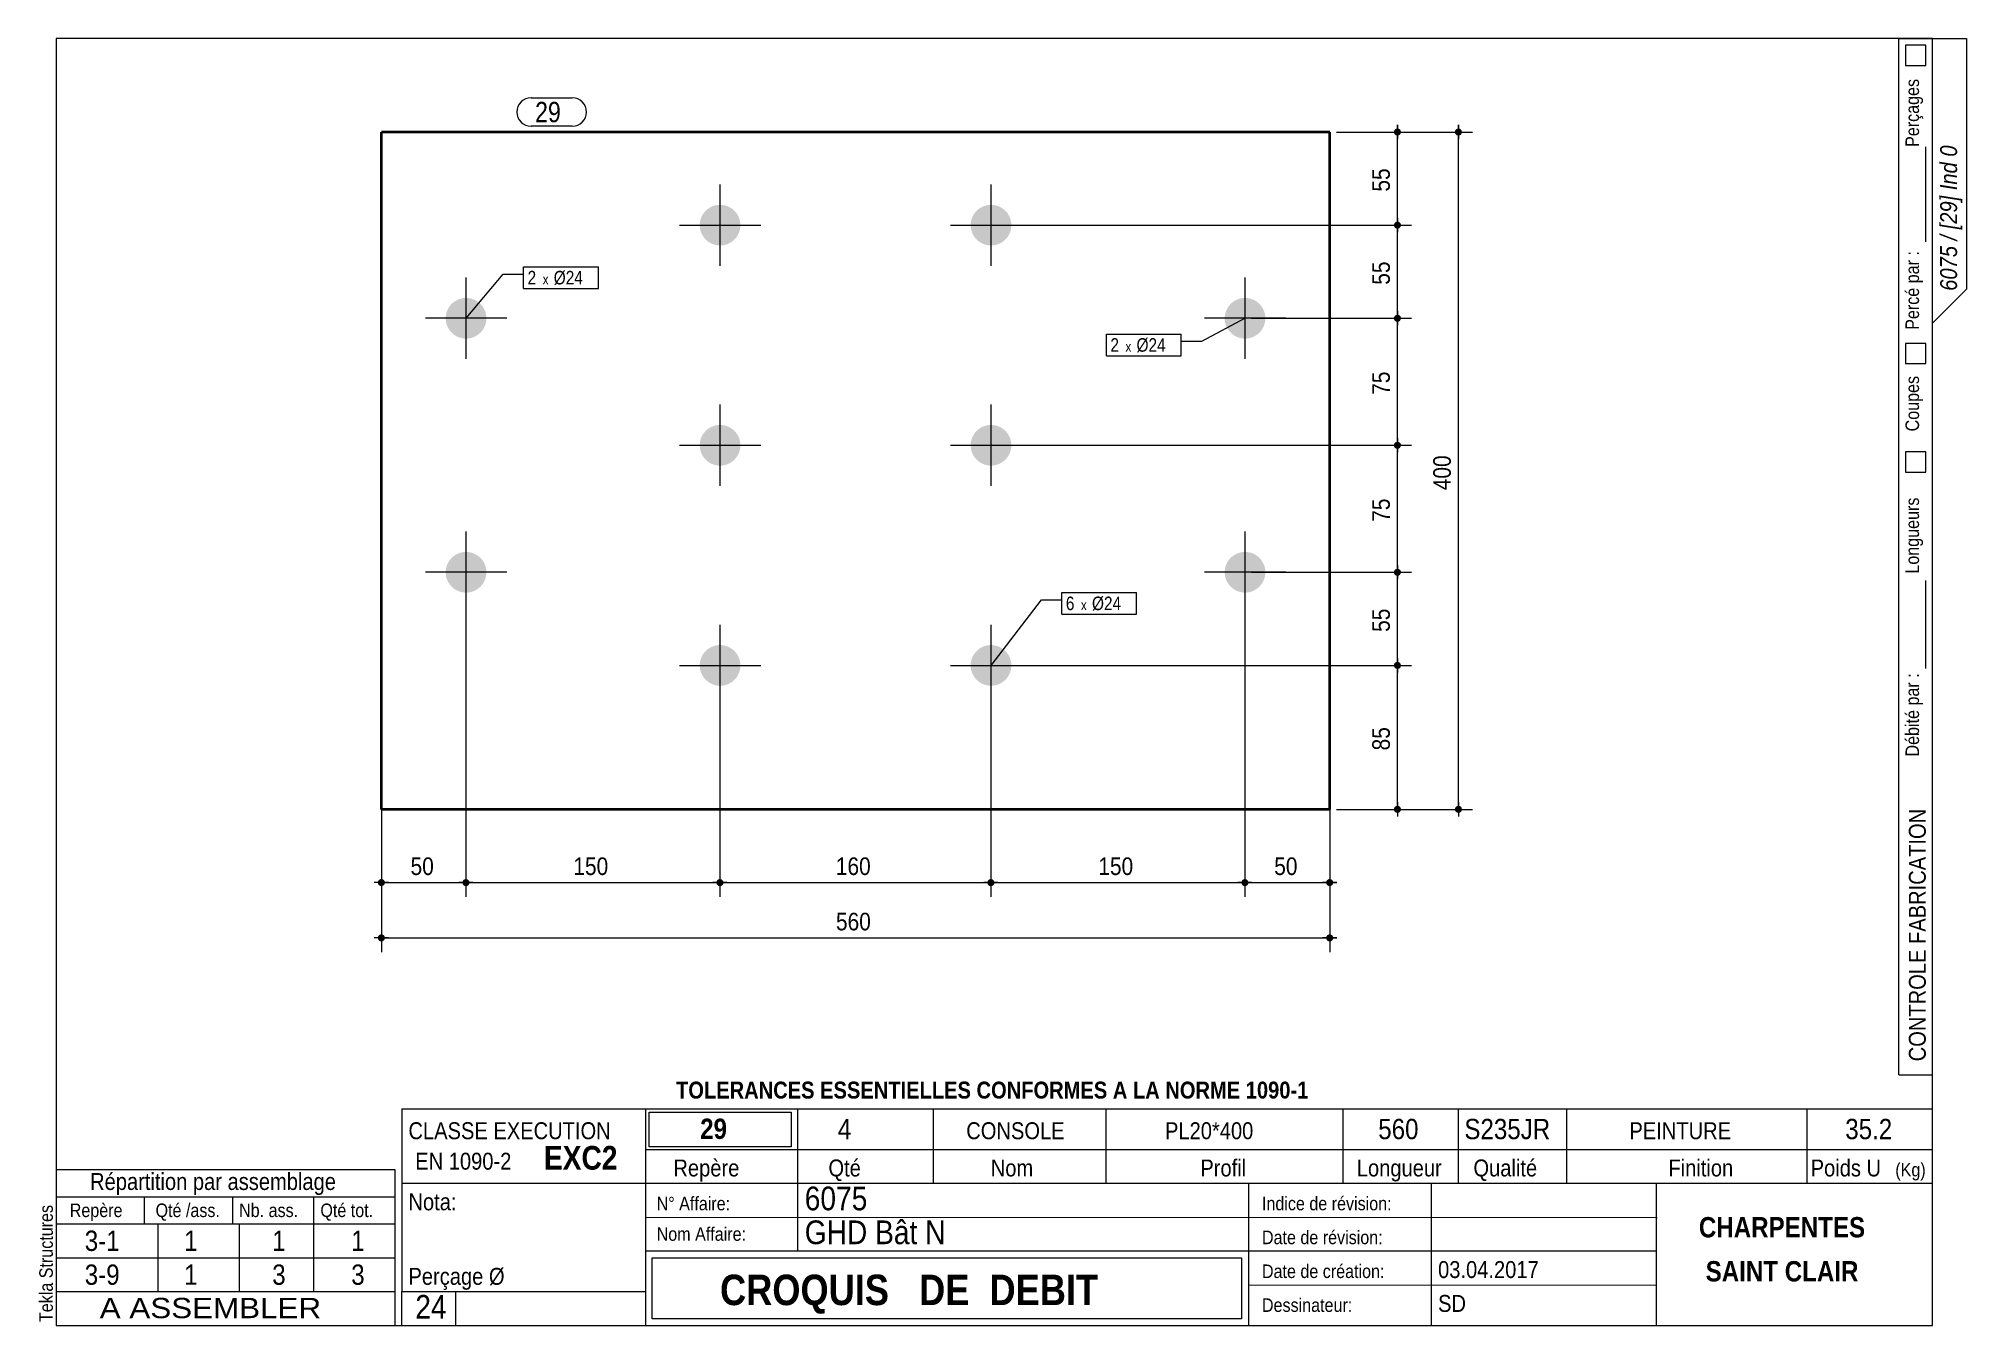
# Model space of a CAD drawing. Header units: millimetres. Extents: x 2 to 287, y 5 to 195.
import ezdxf

# ---------------------------------------------------------------- set-up
doc = ezdxf.new("R2010")
doc.units = ezdxf.units.MM
for name, color, linetype, lineweight in [('Autre type objet', 1, 'Continuous', 0), ('Boulon', 7, 'Continuous', 0), ('Cotation', 7, 'Continuous', 0), ('Désignation boulon', 3, 'Continuous', 0), ('Feuille dessin', 5, 'Continuous', 0), ('Piece', 2, 'Continuous', 0), ('Repère pièce', 3, 'Continuous', 0)]:
    doc.layers.add(name, color=color, linetype=linetype, lineweight=lineweight)
doc.styles.add('ARIAL', font='ARIAL.TTF')
doc.styles.add('ARIAL_BOLD', font='ARIALBD.TTF')
doc.styles.add('ARIAL_ITALIC', font='ARIALI.TTF')
doc.styles.add('ARIAL_NARROW', font='ARIAL.TTF')
doc.styles.add('COMIC_SANS_MS', font='COMIC.TTF')

# ---------------------------------------------------------------- blocks, each defined once
blk = doc.blocks.new('*A1')
at = {"layer": 'Boulon'}
for points in [[(68.5, 153.63), (68.5, 153.55), (68.49, 153.48), (68.49, 153.41), (68.48, 153.33), (68.47, 153.26), (68.46, 153.19), (68.44, 153.11), (68.43, 153.04), (68.41, 152.97), (68.39, 152.9), (68.37, 152.83), (68.35, 152.76), (68.33, 152.69), (68.3, 152.62), (68.27, 152.55), (68.24, 152.48), (68.21, 152.42), (68.18, 152.35), (68.15, 152.29), (68.11, 152.22), (68.07, 152.16), (68.04, 152.1), (68, 152.03), (67.95, 151.97), (67.91, 151.91), (67.87, 151.85), (67.82, 151.8), (67.77, 151.74), (67.72, 151.69), (67.67, 151.63), (67.62, 151.58), (67.57, 151.53), (67.52, 151.48), (67.46, 151.43), (67.4, 151.38), (67.35, 151.33), (67.29, 151.29), (67.23, 151.25), (67.17, 151.21), (67.11, 151.17), (67.04, 151.13), (66.98, 151.09), (66.91, 151.05), (66.85, 151.02), (66.78, 150.99), (66.72, 150.96), (66.65, 150.93), (66.58, 150.9), (66.51, 150.88), (66.44, 150.85), (66.37, 150.83), (66.3, 150.81), (66.23, 150.79), (66.16, 150.77), (66.09, 150.76), (66.01, 150.74), (65.94, 150.73), (65.87, 150.72), (65.79, 150.71), (65.72, 150.71), (65.65, 150.7), (65.57, 150.7), (65.5, 150.7), (65.43, 150.7), (65.35, 150.7), (65.28, 150.71), (65.21, 150.71), (65.13, 150.72), (65.06, 150.73), (64.99, 150.74), (64.92, 150.76), (64.84, 150.77), (64.77, 150.79), (64.7, 150.81), (64.63, 150.83), (64.56, 150.85), (64.49, 150.88), (64.42, 150.9), (64.35, 150.93), (64.28, 150.96), (64.22, 150.99), (64.15, 151.02), (64.09, 151.05), (64.02, 151.09), (63.96, 151.13), (63.9, 151.17), (63.83, 151.21), (63.77, 151.25), (63.71, 151.29), (63.65, 151.33), (63.6, 151.38), (63.54, 151.43), (63.49, 151.48), (63.43, 151.53), (63.38, 151.58), (63.33, 151.63), (63.28, 151.69), (63.23, 151.74), (63.18, 151.8), (63.14, 151.85), (63.09, 151.91), (63.05, 151.97), (63.01, 152.03), (62.97, 152.1), (62.93, 152.16), (62.89, 152.22), (62.85, 152.29), (62.82, 152.35), (62.79, 152.42), (62.76, 152.48), (62.73, 152.55), (62.7, 152.62), (62.68, 152.69), (62.65, 152.76), (62.63, 152.83), (62.61, 152.9), (62.59, 152.97), (62.57, 153.04), (62.56, 153.11), (62.54, 153.19), (62.53, 153.26), (62.52, 153.33), (62.52, 153.41), (62.51, 153.48), (62.5, 153.55), (62.5, 153.63), (62.5, 153.7), (62.5, 153.77), (62.5, 153.85), (62.51, 153.92), (62.52, 153.99), (62.52, 154.07), (62.53, 154.14), (62.54, 154.21), (62.56, 154.29), (62.57, 154.36), (62.59, 154.43), (62.61, 154.5), (62.63, 154.57), (62.65, 154.64), (62.68, 154.71), (62.7, 154.78), (62.73, 154.85), (62.76, 154.92), (62.79, 154.98), (62.82, 155.05), (62.85, 155.11), (62.89, 155.18), (62.93, 155.24), (62.97, 155.3), (63.01, 155.37), (63.05, 155.43), (63.09, 155.49), (63.14, 155.55), (63.18, 155.6), (63.23, 155.66), (63.28, 155.71), (63.33, 155.77), (63.38, 155.82), (63.43, 155.87), (63.49, 155.92), (63.54, 155.97), (63.6, 156.02), (63.65, 156.07), (63.71, 156.11), (63.77, 156.15), (63.83, 156.19), (63.9, 156.23), (63.96, 156.27), (64.02, 156.31), (64.09, 156.35), (64.15, 156.38), (64.22, 156.41), (64.28, 156.44), (64.35, 156.47), (64.42, 156.5), (64.49, 156.52), (64.56, 156.55), (64.63, 156.57), (64.7, 156.59), (64.77, 156.61), (64.84, 156.63), (64.92, 156.64), (64.99, 156.66), (65.06, 156.67), (65.13, 156.68), (65.21, 156.69), (65.28, 156.69), (65.35, 156.7), (65.43, 156.7), (65.5, 156.7), (65.57, 156.7), (65.65, 156.7), (65.72, 156.69), (65.79, 156.69), (65.87, 156.68), (65.94, 156.67), (66.01, 156.66), (66.09, 156.64), (66.16, 156.63), (66.23, 156.61), (66.3, 156.59), (66.37, 156.57), (66.44, 156.55), (66.51, 156.52), (66.58, 156.5), (66.65, 156.47), (66.72, 156.44), (66.78, 156.41), (66.85, 156.38), (66.91, 156.35), (66.98, 156.31), (67.04, 156.27), (67.11, 156.23), (67.17, 156.19), (67.23, 156.15), (67.29, 156.11), (67.35, 156.07), (67.4, 156.02), (67.46, 155.97), (67.52, 155.92), (67.57, 155.87), (67.62, 155.82), (67.67, 155.77), (67.72, 155.71), (67.77, 155.66), (67.82, 155.6), (67.87, 155.55), (67.91, 155.49), (67.95, 155.43), (68, 155.37), (68.04, 155.3), (68.07, 155.24), (68.11, 155.18), (68.15, 155.11), (68.18, 155.05), (68.21, 154.98), (68.24, 154.92), (68.27, 154.85), (68.3, 154.78), (68.33, 154.71), (68.35, 154.64), (68.37, 154.57), (68.39, 154.5), (68.41, 154.43), (68.43, 154.36), (68.44, 154.29), (68.46, 154.21), (68.47, 154.14), (68.48, 154.07), (68.49, 153.99), (68.49, 153.92), (68.5, 153.85), (68.5, 153.77), (68.5, 153.7)], [(68.5, 116.13), (68.5, 116.05), (68.49, 115.98), (68.49, 115.91), (68.48, 115.83), (68.47, 115.76), (68.46, 115.69), (68.44, 115.61), (68.43, 115.54), (68.41, 115.47), (68.39, 115.4), (68.37, 115.33), (68.35, 115.26), (68.33, 115.19), (68.3, 115.12), (68.27, 115.05), (68.24, 114.98), (68.21, 114.92), (68.18, 114.85), (68.15, 114.79), (68.11, 114.72), (68.07, 114.66), (68.04, 114.6), (68, 114.53), (67.95, 114.47), (67.91, 114.41), (67.87, 114.35), (67.82, 114.3), (67.77, 114.24), (67.72, 114.19), (67.67, 114.13), (67.62, 114.08), (67.57, 114.03), (67.52, 113.98), (67.46, 113.93), (67.4, 113.88), (67.35, 113.83), (67.29, 113.79), (67.23, 113.75), (67.17, 113.71), (67.11, 113.67), (67.04, 113.63), (66.98, 113.59), (66.91, 113.55), (66.85, 113.52), (66.78, 113.49), (66.72, 113.46), (66.65, 113.43), (66.58, 113.4), (66.51, 113.38), (66.44, 113.35), (66.37, 113.33), (66.3, 113.31), (66.23, 113.29), (66.16, 113.27), (66.09, 113.26), (66.01, 113.24), (65.94, 113.23), (65.87, 113.22), (65.79, 113.21), (65.72, 113.21), (65.65, 113.2), (65.57, 113.2), (65.5, 113.2), (65.43, 113.2), (65.35, 113.2), (65.28, 113.21), (65.21, 113.21), (65.13, 113.22), (65.06, 113.23), (64.99, 113.24), (64.92, 113.26), (64.84, 113.27), (64.77, 113.29), (64.7, 113.31), (64.63, 113.33), (64.56, 113.35), (64.49, 113.38), (64.42, 113.4), (64.35, 113.43), (64.28, 113.46), (64.22, 113.49), (64.15, 113.52), (64.09, 113.55), (64.02, 113.59), (63.96, 113.63), (63.9, 113.67), (63.83, 113.71), (63.77, 113.75), (63.71, 113.79), (63.65, 113.83), (63.6, 113.88), (63.54, 113.93), (63.49, 113.98), (63.43, 114.03), (63.38, 114.08), (63.33, 114.13), (63.28, 114.19), (63.23, 114.24), (63.18, 114.3), (63.14, 114.35), (63.09, 114.41), (63.05, 114.47), (63.01, 114.53), (62.97, 114.6), (62.93, 114.66), (62.89, 114.72), (62.85, 114.79), (62.82, 114.85), (62.79, 114.92), (62.76, 114.98), (62.73, 115.05), (62.7, 115.12), (62.68, 115.19), (62.65, 115.26), (62.63, 115.33), (62.61, 115.4), (62.59, 115.47), (62.57, 115.54), (62.56, 115.61), (62.54, 115.69), (62.53, 115.76), (62.52, 115.83), (62.52, 115.91), (62.51, 115.98), (62.5, 116.05), (62.5, 116.13), (62.5, 116.2), (62.5, 116.27), (62.5, 116.35), (62.51, 116.42), (62.52, 116.49), (62.52, 116.57), (62.53, 116.64), (62.54, 116.71), (62.56, 116.79), (62.57, 116.86), (62.59, 116.93), (62.61, 117), (62.63, 117.07), (62.65, 117.14), (62.68, 117.21), (62.7, 117.28), (62.73, 117.35), (62.76, 117.42), (62.79, 117.48), (62.82, 117.55), (62.85, 117.61), (62.89, 117.68), (62.93, 117.74), (62.97, 117.8), (63.01, 117.87), (63.05, 117.93), (63.09, 117.99), (63.14, 118.05), (63.18, 118.1), (63.23, 118.16), (63.28, 118.21), (63.33, 118.27), (63.38, 118.32), (63.43, 118.37), (63.49, 118.42), (63.54, 118.47), (63.6, 118.52), (63.65, 118.57), (63.71, 118.61), (63.77, 118.65), (63.83, 118.69), (63.9, 118.73), (63.96, 118.77), (64.02, 118.81), (64.09, 118.85), (64.15, 118.88), (64.22, 118.91), (64.28, 118.94), (64.35, 118.97), (64.42, 119), (64.49, 119.02), (64.56, 119.05), (64.63, 119.07), (64.7, 119.09), (64.77, 119.11), (64.84, 119.13), (64.92, 119.14), (64.99, 119.16), (65.06, 119.17), (65.13, 119.18), (65.21, 119.19), (65.28, 119.19), (65.35, 119.2), (65.43, 119.2), (65.5, 119.2), (65.57, 119.2), (65.65, 119.2), (65.72, 119.19), (65.79, 119.19), (65.87, 119.18), (65.94, 119.17), (66.01, 119.16), (66.09, 119.14), (66.16, 119.13), (66.23, 119.11), (66.3, 119.09), (66.37, 119.07), (66.44, 119.05), (66.51, 119.02), (66.58, 119), (66.65, 118.97), (66.72, 118.94), (66.78, 118.91), (66.85, 118.88), (66.91, 118.85), (66.98, 118.81), (67.04, 118.77), (67.11, 118.73), (67.17, 118.69), (67.23, 118.65), (67.29, 118.61), (67.35, 118.57), (67.4, 118.52), (67.46, 118.47), (67.52, 118.42), (67.57, 118.37), (67.62, 118.32), (67.67, 118.27), (67.72, 118.21), (67.77, 118.16), (67.82, 118.1), (67.87, 118.05), (67.91, 117.99), (67.95, 117.93), (68, 117.87), (68.04, 117.8), (68.07, 117.74), (68.11, 117.68), (68.15, 117.61), (68.18, 117.55), (68.21, 117.48), (68.24, 117.42), (68.27, 117.35), (68.3, 117.28), (68.33, 117.21), (68.35, 117.14), (68.37, 117.07), (68.39, 117), (68.41, 116.93), (68.43, 116.86), (68.44, 116.79), (68.46, 116.71), (68.47, 116.64), (68.48, 116.57), (68.49, 116.49), (68.49, 116.42), (68.5, 116.35), (68.5, 116.27), (68.5, 116.2)]]:
    blk.add_hatch(color=256, dxfattribs=at).paths.add_polyline_path(points, flags=17)
at = {"layer": 'Boulon', "linetype": 'Continuous', "lineweight": 0}
for p, q in [((65.5, 147.7), (65.5, 159.7)), ((71.5, 153.7), (59.5, 153.7)), ((65.5, 110.2), (65.5, 122.2)), ((71.5, 116.2), (59.5, 116.2))]:
    blk.add_line(p, q, dxfattribs=at)
blk = doc.blocks.new('*A2')
at = {"layer": 'Boulon'}
for points in [[(183.5, 153.63), (183.5, 153.55), (183.49, 153.48), (183.49, 153.41), (183.48, 153.33), (183.47, 153.26), (183.46, 153.19), (183.44, 153.11), (183.43, 153.04), (183.41, 152.97), (183.39, 152.9), (183.37, 152.83), (183.35, 152.76), (183.33, 152.69), (183.3, 152.62), (183.27, 152.55), (183.24, 152.48), (183.21, 152.42), (183.18, 152.35), (183.15, 152.29), (183.11, 152.22), (183.07, 152.16), (183.04, 152.1), (183, 152.03), (182.95, 151.97), (182.91, 151.91), (182.87, 151.85), (182.82, 151.8), (182.77, 151.74), (182.72, 151.69), (182.67, 151.63), (182.62, 151.58), (182.57, 151.53), (182.52, 151.48), (182.46, 151.43), (182.4, 151.38), (182.35, 151.33), (182.29, 151.29), (182.23, 151.25), (182.17, 151.21), (182.11, 151.17), (182.04, 151.13), (181.98, 151.09), (181.91, 151.05), (181.85, 151.02), (181.78, 150.99), (181.72, 150.96), (181.65, 150.93), (181.58, 150.9), (181.51, 150.88), (181.44, 150.85), (181.37, 150.83), (181.3, 150.81), (181.23, 150.79), (181.16, 150.77), (181.09, 150.76), (181.01, 150.74), (180.94, 150.73), (180.87, 150.72), (180.79, 150.71), (180.72, 150.71), (180.65, 150.7), (180.57, 150.7), (180.5, 150.7), (180.43, 150.7), (180.35, 150.7), (180.28, 150.71), (180.21, 150.71), (180.13, 150.72), (180.06, 150.73), (179.99, 150.74), (179.92, 150.76), (179.84, 150.77), (179.77, 150.79), (179.7, 150.81), (179.63, 150.83), (179.56, 150.85), (179.49, 150.88), (179.42, 150.9), (179.35, 150.93), (179.28, 150.96), (179.22, 150.99), (179.15, 151.02), (179.09, 151.05), (179.02, 151.09), (178.96, 151.13), (178.9, 151.17), (178.83, 151.21), (178.77, 151.25), (178.71, 151.29), (178.65, 151.33), (178.6, 151.38), (178.54, 151.43), (178.49, 151.48), (178.43, 151.53), (178.38, 151.58), (178.33, 151.63), (178.28, 151.69), (178.23, 151.74), (178.18, 151.8), (178.14, 151.85), (178.09, 151.91), (178.05, 151.97), (178.01, 152.03), (177.97, 152.1), (177.93, 152.16), (177.89, 152.22), (177.85, 152.29), (177.82, 152.35), (177.79, 152.42), (177.76, 152.48), (177.73, 152.55), (177.7, 152.62), (177.68, 152.69), (177.65, 152.76), (177.63, 152.83), (177.61, 152.9), (177.59, 152.97), (177.57, 153.04), (177.56, 153.11), (177.54, 153.19), (177.53, 153.26), (177.52, 153.33), (177.52, 153.41), (177.51, 153.48), (177.5, 153.55), (177.5, 153.63), (177.5, 153.7), (177.5, 153.77), (177.5, 153.85), (177.51, 153.92), (177.52, 153.99), (177.52, 154.07), (177.53, 154.14), (177.54, 154.21), (177.56, 154.29), (177.57, 154.36), (177.59, 154.43), (177.61, 154.5), (177.63, 154.57), (177.65, 154.64), (177.68, 154.71), (177.7, 154.78), (177.73, 154.85), (177.76, 154.92), (177.79, 154.98), (177.82, 155.05), (177.85, 155.11), (177.89, 155.18), (177.93, 155.24), (177.97, 155.3), (178.01, 155.37), (178.05, 155.43), (178.09, 155.49), (178.14, 155.55), (178.18, 155.6), (178.23, 155.66), (178.28, 155.71), (178.33, 155.77), (178.38, 155.82), (178.43, 155.87), (178.49, 155.92), (178.54, 155.97), (178.6, 156.02), (178.65, 156.07), (178.71, 156.11), (178.77, 156.15), (178.83, 156.19), (178.9, 156.23), (178.96, 156.27), (179.02, 156.31), (179.09, 156.35), (179.15, 156.38), (179.22, 156.41), (179.28, 156.44), (179.35, 156.47), (179.42, 156.5), (179.49, 156.52), (179.56, 156.55), (179.63, 156.57), (179.7, 156.59), (179.77, 156.61), (179.84, 156.63), (179.92, 156.64), (179.99, 156.66), (180.06, 156.67), (180.13, 156.68), (180.21, 156.69), (180.28, 156.69), (180.35, 156.7), (180.43, 156.7), (180.5, 156.7), (180.57, 156.7), (180.65, 156.7), (180.72, 156.69), (180.79, 156.69), (180.87, 156.68), (180.94, 156.67), (181.01, 156.66), (181.09, 156.64), (181.16, 156.63), (181.23, 156.61), (181.3, 156.59), (181.37, 156.57), (181.44, 156.55), (181.51, 156.52), (181.58, 156.5), (181.65, 156.47), (181.72, 156.44), (181.78, 156.41), (181.85, 156.38), (181.91, 156.35), (181.98, 156.31), (182.04, 156.27), (182.11, 156.23), (182.17, 156.19), (182.23, 156.15), (182.29, 156.11), (182.35, 156.07), (182.4, 156.02), (182.46, 155.97), (182.52, 155.92), (182.57, 155.87), (182.62, 155.82), (182.67, 155.77), (182.72, 155.71), (182.77, 155.66), (182.82, 155.6), (182.87, 155.55), (182.91, 155.49), (182.95, 155.43), (183, 155.37), (183.04, 155.3), (183.07, 155.24), (183.11, 155.18), (183.15, 155.11), (183.18, 155.05), (183.21, 154.98), (183.24, 154.92), (183.27, 154.85), (183.3, 154.78), (183.33, 154.71), (183.35, 154.64), (183.37, 154.57), (183.39, 154.5), (183.41, 154.43), (183.43, 154.36), (183.44, 154.29), (183.46, 154.21), (183.47, 154.14), (183.48, 154.07), (183.49, 153.99), (183.49, 153.92), (183.5, 153.85), (183.5, 153.77), (183.5, 153.7)], [(183.5, 116.13), (183.5, 116.05), (183.49, 115.98), (183.49, 115.91), (183.48, 115.83), (183.47, 115.76), (183.46, 115.69), (183.44, 115.61), (183.43, 115.54), (183.41, 115.47), (183.39, 115.4), (183.37, 115.33), (183.35, 115.26), (183.33, 115.19), (183.3, 115.12), (183.27, 115.05), (183.24, 114.98), (183.21, 114.92), (183.18, 114.85), (183.15, 114.79), (183.11, 114.72), (183.07, 114.66), (183.04, 114.6), (183, 114.53), (182.95, 114.47), (182.91, 114.41), (182.87, 114.35), (182.82, 114.3), (182.77, 114.24), (182.72, 114.19), (182.67, 114.13), (182.62, 114.08), (182.57, 114.03), (182.52, 113.98), (182.46, 113.93), (182.4, 113.88), (182.35, 113.83), (182.29, 113.79), (182.23, 113.75), (182.17, 113.71), (182.11, 113.67), (182.04, 113.63), (181.98, 113.59), (181.91, 113.55), (181.85, 113.52), (181.78, 113.49), (181.72, 113.46), (181.65, 113.43), (181.58, 113.4), (181.51, 113.38), (181.44, 113.35), (181.37, 113.33), (181.3, 113.31), (181.23, 113.29), (181.16, 113.27), (181.09, 113.26), (181.01, 113.24), (180.94, 113.23), (180.87, 113.22), (180.79, 113.21), (180.72, 113.21), (180.65, 113.2), (180.57, 113.2), (180.5, 113.2), (180.43, 113.2), (180.35, 113.2), (180.28, 113.21), (180.21, 113.21), (180.13, 113.22), (180.06, 113.23), (179.99, 113.24), (179.92, 113.26), (179.84, 113.27), (179.77, 113.29), (179.7, 113.31), (179.63, 113.33), (179.56, 113.35), (179.49, 113.38), (179.42, 113.4), (179.35, 113.43), (179.28, 113.46), (179.22, 113.49), (179.15, 113.52), (179.09, 113.55), (179.02, 113.59), (178.96, 113.63), (178.9, 113.67), (178.83, 113.71), (178.77, 113.75), (178.71, 113.79), (178.65, 113.83), (178.6, 113.88), (178.54, 113.93), (178.49, 113.98), (178.43, 114.03), (178.38, 114.08), (178.33, 114.13), (178.28, 114.19), (178.23, 114.24), (178.18, 114.3), (178.14, 114.35), (178.09, 114.41), (178.05, 114.47), (178.01, 114.53), (177.97, 114.6), (177.93, 114.66), (177.89, 114.72), (177.85, 114.79), (177.82, 114.85), (177.79, 114.92), (177.76, 114.98), (177.73, 115.05), (177.7, 115.12), (177.68, 115.19), (177.65, 115.26), (177.63, 115.33), (177.61, 115.4), (177.59, 115.47), (177.57, 115.54), (177.56, 115.61), (177.54, 115.69), (177.53, 115.76), (177.52, 115.83), (177.52, 115.91), (177.51, 115.98), (177.5, 116.05), (177.5, 116.13), (177.5, 116.2), (177.5, 116.27), (177.5, 116.35), (177.51, 116.42), (177.52, 116.49), (177.52, 116.57), (177.53, 116.64), (177.54, 116.71), (177.56, 116.79), (177.57, 116.86), (177.59, 116.93), (177.61, 117), (177.63, 117.07), (177.65, 117.14), (177.68, 117.21), (177.7, 117.28), (177.73, 117.35), (177.76, 117.42), (177.79, 117.48), (177.82, 117.55), (177.85, 117.61), (177.89, 117.68), (177.93, 117.74), (177.97, 117.8), (178.01, 117.87), (178.05, 117.93), (178.09, 117.99), (178.14, 118.05), (178.18, 118.1), (178.23, 118.16), (178.28, 118.21), (178.33, 118.27), (178.38, 118.32), (178.43, 118.37), (178.49, 118.42), (178.54, 118.47), (178.6, 118.52), (178.65, 118.57), (178.71, 118.61), (178.77, 118.65), (178.83, 118.69), (178.9, 118.73), (178.96, 118.77), (179.02, 118.81), (179.09, 118.85), (179.15, 118.88), (179.22, 118.91), (179.28, 118.94), (179.35, 118.97), (179.42, 119), (179.49, 119.02), (179.56, 119.05), (179.63, 119.07), (179.7, 119.09), (179.77, 119.11), (179.84, 119.13), (179.92, 119.14), (179.99, 119.16), (180.06, 119.17), (180.13, 119.18), (180.21, 119.19), (180.28, 119.19), (180.35, 119.2), (180.43, 119.2), (180.5, 119.2), (180.57, 119.2), (180.65, 119.2), (180.72, 119.19), (180.79, 119.19), (180.87, 119.18), (180.94, 119.17), (181.01, 119.16), (181.09, 119.14), (181.16, 119.13), (181.23, 119.11), (181.3, 119.09), (181.37, 119.07), (181.44, 119.05), (181.51, 119.02), (181.58, 119), (181.65, 118.97), (181.72, 118.94), (181.78, 118.91), (181.85, 118.88), (181.91, 118.85), (181.98, 118.81), (182.04, 118.77), (182.11, 118.73), (182.17, 118.69), (182.23, 118.65), (182.29, 118.61), (182.35, 118.57), (182.4, 118.52), (182.46, 118.47), (182.52, 118.42), (182.57, 118.37), (182.62, 118.32), (182.67, 118.27), (182.72, 118.21), (182.77, 118.16), (182.82, 118.1), (182.87, 118.05), (182.91, 117.99), (182.95, 117.93), (183, 117.87), (183.04, 117.8), (183.07, 117.74), (183.11, 117.68), (183.15, 117.61), (183.18, 117.55), (183.21, 117.48), (183.24, 117.42), (183.27, 117.35), (183.3, 117.28), (183.33, 117.21), (183.35, 117.14), (183.37, 117.07), (183.39, 117), (183.41, 116.93), (183.43, 116.86), (183.44, 116.79), (183.46, 116.71), (183.47, 116.64), (183.48, 116.57), (183.49, 116.49), (183.49, 116.42), (183.5, 116.35), (183.5, 116.27), (183.5, 116.2)]]:
    blk.add_hatch(color=256, dxfattribs=at).paths.add_polyline_path(points, flags=17)
at = {"layer": 'Boulon', "linetype": 'Continuous', "lineweight": 0}
for p, q in [((180.5, 147.7), (180.5, 159.7)), ((186.5, 153.7), (174.5, 153.7)), ((180.5, 110.2), (180.5, 122.2)), ((186.5, 116.2), (174.5, 116.2))]:
    blk.add_line(p, q, dxfattribs=at)
blk = doc.blocks.new('*A3')
at = {"layer": 'Boulon'}
for points in [[(102.93, 164.45), (102.85, 164.45), (102.78, 164.46), (102.71, 164.46), (102.63, 164.47), (102.56, 164.48), (102.49, 164.49), (102.42, 164.51), (102.34, 164.52), (102.27, 164.54), (102.2, 164.56), (102.13, 164.58), (102.06, 164.6), (101.99, 164.63), (101.92, 164.65), (101.85, 164.68), (101.78, 164.71), (101.72, 164.74), (101.65, 164.77), (101.59, 164.8), (101.52, 164.84), (101.46, 164.88), (101.4, 164.92), (101.33, 164.96), (101.27, 165), (101.21, 165.04), (101.15, 165.08), (101.1, 165.13), (101.04, 165.18), (100.99, 165.23), (100.93, 165.28), (100.88, 165.33), (100.83, 165.38), (100.78, 165.44), (100.73, 165.49), (100.68, 165.55), (100.64, 165.6), (100.59, 165.66), (100.55, 165.72), (100.51, 165.78), (100.47, 165.85), (100.43, 165.91), (100.39, 165.97), (100.35, 166.04), (100.32, 166.1), (100.29, 166.17), (100.26, 166.23), (100.23, 166.3), (100.2, 166.37), (100.18, 166.44), (100.15, 166.51), (100.13, 166.58), (100.11, 166.65), (100.09, 166.72), (100.07, 166.79), (100.06, 166.86), (100.04, 166.94), (100.03, 167.01), (100.02, 167.08), (100.02, 167.16), (100.01, 167.23), (100, 167.3), (100, 167.38), (100, 167.45), (100, 167.52), (100, 167.6), (100.01, 167.67), (100.02, 167.74), (100.02, 167.82), (100.03, 167.89), (100.04, 167.96), (100.06, 168.04), (100.07, 168.11), (100.09, 168.18), (100.11, 168.25), (100.13, 168.32), (100.15, 168.39), (100.18, 168.46), (100.2, 168.53), (100.23, 168.6), (100.26, 168.67), (100.29, 168.73), (100.32, 168.8), (100.35, 168.86), (100.39, 168.93), (100.43, 168.99), (100.47, 169.05), (100.51, 169.12), (100.55, 169.18), (100.59, 169.24), (100.64, 169.3), (100.68, 169.35), (100.73, 169.41), (100.78, 169.46), (100.83, 169.52), (100.88, 169.57), (100.93, 169.62), (100.99, 169.67), (101.04, 169.72), (101.1, 169.77), (101.15, 169.82), (101.21, 169.86), (101.27, 169.9), (101.33, 169.94), (101.4, 169.98), (101.46, 170.02), (101.52, 170.06), (101.59, 170.1), (101.65, 170.13), (101.72, 170.16), (101.78, 170.19), (101.85, 170.22), (101.92, 170.25), (101.99, 170.27), (102.06, 170.3), (102.13, 170.32), (102.2, 170.34), (102.27, 170.36), (102.34, 170.38), (102.42, 170.39), (102.49, 170.41), (102.56, 170.42), (102.63, 170.43), (102.71, 170.44), (102.78, 170.44), (102.85, 170.45), (102.93, 170.45), (103, 170.45), (103.07, 170.45), (103.15, 170.45), (103.22, 170.44), (103.29, 170.44), (103.37, 170.43), (103.44, 170.42), (103.51, 170.41), (103.59, 170.39), (103.66, 170.38), (103.73, 170.36), (103.8, 170.34), (103.87, 170.32), (103.94, 170.3), (104.01, 170.27), (104.08, 170.25), (104.15, 170.22), (104.22, 170.19), (104.28, 170.16), (104.35, 170.13), (104.41, 170.1), (104.48, 170.06), (104.54, 170.02), (104.61, 169.98), (104.67, 169.94), (104.73, 169.9), (104.79, 169.86), (104.85, 169.82), (104.9, 169.77), (104.96, 169.72), (105.02, 169.67), (105.07, 169.62), (105.12, 169.57), (105.17, 169.52), (105.22, 169.46), (105.27, 169.41), (105.32, 169.35), (105.37, 169.3), (105.41, 169.24), (105.45, 169.18), (105.5, 169.12), (105.54, 169.05), (105.57, 168.99), (105.61, 168.93), (105.65, 168.86), (105.68, 168.8), (105.71, 168.73), (105.74, 168.67), (105.77, 168.6), (105.8, 168.53), (105.83, 168.46), (105.85, 168.39), (105.87, 168.32), (105.89, 168.25), (105.91, 168.18), (105.93, 168.11), (105.94, 168.04), (105.96, 167.96), (105.97, 167.89), (105.98, 167.82), (105.99, 167.74), (105.99, 167.67), (106, 167.6), (106, 167.52), (106, 167.45), (106, 167.38), (106, 167.3), (105.99, 167.23), (105.99, 167.16), (105.98, 167.08), (105.97, 167.01), (105.96, 166.94), (105.94, 166.86), (105.93, 166.79), (105.91, 166.72), (105.89, 166.65), (105.87, 166.58), (105.85, 166.51), (105.83, 166.44), (105.8, 166.37), (105.77, 166.3), (105.74, 166.23), (105.71, 166.17), (105.68, 166.1), (105.65, 166.04), (105.61, 165.97), (105.57, 165.91), (105.54, 165.85), (105.5, 165.78), (105.45, 165.72), (105.41, 165.66), (105.37, 165.6), (105.32, 165.55), (105.27, 165.49), (105.22, 165.44), (105.17, 165.38), (105.12, 165.33), (105.07, 165.28), (105.02, 165.23), (104.96, 165.18), (104.9, 165.13), (104.85, 165.08), (104.79, 165.04), (104.73, 165), (104.67, 164.96), (104.61, 164.92), (104.54, 164.88), (104.48, 164.84), (104.41, 164.8), (104.35, 164.77), (104.28, 164.74), (104.22, 164.71), (104.15, 164.68), (104.08, 164.65), (104.01, 164.63), (103.94, 164.6), (103.87, 164.58), (103.8, 164.56), (103.73, 164.54), (103.66, 164.52), (103.59, 164.51), (103.51, 164.49), (103.44, 164.48), (103.37, 164.47), (103.29, 164.46), (103.22, 164.46), (103.15, 164.45), (103.07, 164.45), (103, 164.45)], [(142.93, 164.45), (142.85, 164.45), (142.78, 164.46), (142.71, 164.46), (142.63, 164.47), (142.56, 164.48), (142.49, 164.49), (142.42, 164.51), (142.34, 164.52), (142.27, 164.54), (142.2, 164.56), (142.13, 164.58), (142.06, 164.6), (141.99, 164.63), (141.92, 164.65), (141.85, 164.68), (141.78, 164.71), (141.72, 164.74), (141.65, 164.77), (141.59, 164.8), (141.52, 164.84), (141.46, 164.88), (141.4, 164.92), (141.33, 164.96), (141.27, 165), (141.21, 165.04), (141.15, 165.08), (141.1, 165.13), (141.04, 165.18), (140.99, 165.23), (140.93, 165.28), (140.88, 165.33), (140.83, 165.38), (140.78, 165.44), (140.73, 165.49), (140.68, 165.55), (140.64, 165.6), (140.59, 165.66), (140.55, 165.72), (140.51, 165.78), (140.47, 165.85), (140.43, 165.91), (140.39, 165.97), (140.35, 166.04), (140.32, 166.1), (140.29, 166.17), (140.26, 166.23), (140.23, 166.3), (140.2, 166.37), (140.18, 166.44), (140.15, 166.51), (140.13, 166.58), (140.11, 166.65), (140.09, 166.72), (140.07, 166.79), (140.06, 166.86), (140.04, 166.94), (140.03, 167.01), (140.02, 167.08), (140.02, 167.16), (140.01, 167.23), (140, 167.3), (140, 167.38), (140, 167.45), (140, 167.52), (140, 167.6), (140.01, 167.67), (140.02, 167.74), (140.02, 167.82), (140.03, 167.89), (140.04, 167.96), (140.06, 168.04), (140.07, 168.11), (140.09, 168.18), (140.11, 168.25), (140.13, 168.32), (140.15, 168.39), (140.18, 168.46), (140.2, 168.53), (140.23, 168.6), (140.26, 168.67), (140.29, 168.73), (140.32, 168.8), (140.35, 168.86), (140.39, 168.93), (140.43, 168.99), (140.47, 169.05), (140.51, 169.12), (140.55, 169.18), (140.59, 169.24), (140.64, 169.3), (140.68, 169.35), (140.73, 169.41), (140.78, 169.46), (140.83, 169.52), (140.88, 169.57), (140.93, 169.62), (140.99, 169.67), (141.04, 169.72), (141.1, 169.77), (141.15, 169.82), (141.21, 169.86), (141.27, 169.9), (141.33, 169.94), (141.4, 169.98), (141.46, 170.02), (141.52, 170.06), (141.59, 170.1), (141.65, 170.13), (141.72, 170.16), (141.78, 170.19), (141.85, 170.22), (141.92, 170.25), (141.99, 170.27), (142.06, 170.3), (142.13, 170.32), (142.2, 170.34), (142.27, 170.36), (142.34, 170.38), (142.42, 170.39), (142.49, 170.41), (142.56, 170.42), (142.63, 170.43), (142.71, 170.44), (142.78, 170.44), (142.85, 170.45), (142.93, 170.45), (143, 170.45), (143.07, 170.45), (143.15, 170.45), (143.22, 170.44), (143.29, 170.44), (143.37, 170.43), (143.44, 170.42), (143.51, 170.41), (143.59, 170.39), (143.66, 170.38), (143.73, 170.36), (143.8, 170.34), (143.87, 170.32), (143.94, 170.3), (144.01, 170.27), (144.08, 170.25), (144.15, 170.22), (144.22, 170.19), (144.28, 170.16), (144.35, 170.13), (144.41, 170.1), (144.48, 170.06), (144.54, 170.02), (144.61, 169.98), (144.67, 169.94), (144.73, 169.9), (144.79, 169.86), (144.85, 169.82), (144.9, 169.77), (144.96, 169.72), (145.02, 169.67), (145.07, 169.62), (145.12, 169.57), (145.17, 169.52), (145.22, 169.46), (145.27, 169.41), (145.32, 169.35), (145.37, 169.3), (145.41, 169.24), (145.45, 169.18), (145.5, 169.12), (145.54, 169.05), (145.57, 168.99), (145.61, 168.93), (145.65, 168.86), (145.68, 168.8), (145.71, 168.73), (145.74, 168.67), (145.77, 168.6), (145.8, 168.53), (145.83, 168.46), (145.85, 168.39), (145.87, 168.32), (145.89, 168.25), (145.91, 168.18), (145.93, 168.11), (145.94, 168.04), (145.96, 167.96), (145.97, 167.89), (145.98, 167.82), (145.99, 167.74), (145.99, 167.67), (146, 167.6), (146, 167.52), (146, 167.45), (146, 167.38), (146, 167.3), (145.99, 167.23), (145.99, 167.16), (145.98, 167.08), (145.97, 167.01), (145.96, 166.94), (145.94, 166.86), (145.93, 166.79), (145.91, 166.72), (145.89, 166.65), (145.87, 166.58), (145.85, 166.51), (145.83, 166.44), (145.8, 166.37), (145.77, 166.3), (145.74, 166.23), (145.71, 166.17), (145.68, 166.1), (145.65, 166.04), (145.61, 165.97), (145.57, 165.91), (145.54, 165.85), (145.5, 165.78), (145.45, 165.72), (145.41, 165.66), (145.37, 165.6), (145.32, 165.55), (145.27, 165.49), (145.22, 165.44), (145.17, 165.38), (145.12, 165.33), (145.07, 165.28), (145.02, 165.23), (144.96, 165.18), (144.9, 165.13), (144.85, 165.08), (144.79, 165.04), (144.73, 165), (144.67, 164.96), (144.61, 164.92), (144.54, 164.88), (144.48, 164.84), (144.41, 164.8), (144.35, 164.77), (144.28, 164.74), (144.22, 164.71), (144.15, 164.68), (144.08, 164.65), (144.01, 164.63), (143.94, 164.6), (143.87, 164.58), (143.8, 164.56), (143.73, 164.54), (143.66, 164.52), (143.59, 164.51), (143.51, 164.49), (143.44, 164.48), (143.37, 164.47), (143.29, 164.46), (143.22, 164.46), (143.15, 164.45), (143.07, 164.45), (143, 164.45)], [(102.93, 131.95), (102.85, 131.95), (102.78, 131.96), (102.71, 131.96), (102.63, 131.97), (102.56, 131.98), (102.49, 131.99), (102.42, 132.01), (102.34, 132.02), (102.27, 132.04), (102.2, 132.06), (102.13, 132.08), (102.06, 132.1), (101.99, 132.13), (101.92, 132.15), (101.85, 132.18), (101.78, 132.21), (101.72, 132.24), (101.65, 132.27), (101.59, 132.3), (101.52, 132.34), (101.46, 132.38), (101.4, 132.42), (101.33, 132.46), (101.27, 132.5), (101.21, 132.54), (101.15, 132.58), (101.1, 132.63), (101.04, 132.68), (100.99, 132.73), (100.93, 132.78), (100.88, 132.83), (100.83, 132.88), (100.78, 132.94), (100.73, 132.99), (100.68, 133.05), (100.64, 133.1), (100.59, 133.16), (100.55, 133.22), (100.51, 133.28), (100.47, 133.35), (100.43, 133.41), (100.39, 133.47), (100.35, 133.54), (100.32, 133.6), (100.29, 133.67), (100.26, 133.73), (100.23, 133.8), (100.2, 133.87), (100.18, 133.94), (100.15, 134.01), (100.13, 134.08), (100.11, 134.15), (100.09, 134.22), (100.07, 134.29), (100.06, 134.36), (100.04, 134.44), (100.03, 134.51), (100.02, 134.58), (100.02, 134.66), (100.01, 134.73), (100, 134.8), (100, 134.88), (100, 134.95), (100, 135.02), (100, 135.1), (100.01, 135.17), (100.02, 135.24), (100.02, 135.32), (100.03, 135.39), (100.04, 135.46), (100.06, 135.54), (100.07, 135.61), (100.09, 135.68), (100.11, 135.75), (100.13, 135.82), (100.15, 135.89), (100.18, 135.96), (100.2, 136.03), (100.23, 136.1), (100.26, 136.17), (100.29, 136.23), (100.32, 136.3), (100.35, 136.36), (100.39, 136.43), (100.43, 136.49), (100.47, 136.55), (100.51, 136.62), (100.55, 136.68), (100.59, 136.74), (100.64, 136.8), (100.68, 136.85), (100.73, 136.91), (100.78, 136.96), (100.83, 137.02), (100.88, 137.07), (100.93, 137.12), (100.99, 137.17), (101.04, 137.22), (101.1, 137.27), (101.15, 137.32), (101.21, 137.36), (101.27, 137.4), (101.33, 137.44), (101.4, 137.48), (101.46, 137.52), (101.52, 137.56), (101.59, 137.6), (101.65, 137.63), (101.72, 137.66), (101.78, 137.69), (101.85, 137.72), (101.92, 137.75), (101.99, 137.77), (102.06, 137.8), (102.13, 137.82), (102.2, 137.84), (102.27, 137.86), (102.34, 137.88), (102.42, 137.89), (102.49, 137.91), (102.56, 137.92), (102.63, 137.93), (102.71, 137.94), (102.78, 137.94), (102.85, 137.95), (102.93, 137.95), (103, 137.95), (103.07, 137.95), (103.15, 137.95), (103.22, 137.94), (103.29, 137.94), (103.37, 137.93), (103.44, 137.92), (103.51, 137.91), (103.59, 137.89), (103.66, 137.88), (103.73, 137.86), (103.8, 137.84), (103.87, 137.82), (103.94, 137.8), (104.01, 137.77), (104.08, 137.75), (104.15, 137.72), (104.22, 137.69), (104.28, 137.66), (104.35, 137.63), (104.41, 137.6), (104.48, 137.56), (104.54, 137.52), (104.61, 137.48), (104.67, 137.44), (104.73, 137.4), (104.79, 137.36), (104.85, 137.32), (104.9, 137.27), (104.96, 137.22), (105.02, 137.17), (105.07, 137.12), (105.12, 137.07), (105.17, 137.02), (105.22, 136.96), (105.27, 136.91), (105.32, 136.85), (105.37, 136.8), (105.41, 136.74), (105.45, 136.68), (105.5, 136.62), (105.54, 136.55), (105.57, 136.49), (105.61, 136.43), (105.65, 136.36), (105.68, 136.3), (105.71, 136.23), (105.74, 136.17), (105.77, 136.1), (105.8, 136.03), (105.83, 135.96), (105.85, 135.89), (105.87, 135.82), (105.89, 135.75), (105.91, 135.68), (105.93, 135.61), (105.94, 135.54), (105.96, 135.46), (105.97, 135.39), (105.98, 135.32), (105.99, 135.24), (105.99, 135.17), (106, 135.1), (106, 135.02), (106, 134.95), (106, 134.88), (106, 134.8), (105.99, 134.73), (105.99, 134.66), (105.98, 134.58), (105.97, 134.51), (105.96, 134.44), (105.94, 134.36), (105.93, 134.29), (105.91, 134.22), (105.89, 134.15), (105.87, 134.08), (105.85, 134.01), (105.83, 133.94), (105.8, 133.87), (105.77, 133.8), (105.74, 133.73), (105.71, 133.67), (105.68, 133.6), (105.65, 133.54), (105.61, 133.47), (105.57, 133.41), (105.54, 133.35), (105.5, 133.28), (105.45, 133.22), (105.41, 133.16), (105.37, 133.1), (105.32, 133.05), (105.27, 132.99), (105.22, 132.94), (105.17, 132.88), (105.12, 132.83), (105.07, 132.78), (105.02, 132.73), (104.96, 132.68), (104.9, 132.63), (104.85, 132.58), (104.79, 132.54), (104.73, 132.5), (104.67, 132.46), (104.61, 132.42), (104.54, 132.38), (104.48, 132.34), (104.41, 132.3), (104.35, 132.27), (104.28, 132.24), (104.22, 132.21), (104.15, 132.18), (104.08, 132.15), (104.01, 132.13), (103.94, 132.1), (103.87, 132.08), (103.8, 132.06), (103.73, 132.04), (103.66, 132.02), (103.59, 132.01), (103.51, 131.99), (103.44, 131.98), (103.37, 131.97), (103.29, 131.96), (103.22, 131.96), (103.15, 131.95), (103.07, 131.95), (103, 131.95)], [(142.93, 131.95), (142.85, 131.95), (142.78, 131.96), (142.71, 131.96), (142.63, 131.97), (142.56, 131.98), (142.49, 131.99), (142.42, 132.01), (142.34, 132.02), (142.27, 132.04), (142.2, 132.06), (142.13, 132.08), (142.06, 132.1), (141.99, 132.13), (141.92, 132.15), (141.85, 132.18), (141.78, 132.21), (141.72, 132.24), (141.65, 132.27), (141.59, 132.3), (141.52, 132.34), (141.46, 132.38), (141.4, 132.42), (141.33, 132.46), (141.27, 132.5), (141.21, 132.54), (141.15, 132.58), (141.1, 132.63), (141.04, 132.68), (140.99, 132.73), (140.93, 132.78), (140.88, 132.83), (140.83, 132.88), (140.78, 132.94), (140.73, 132.99), (140.68, 133.05), (140.64, 133.1), (140.59, 133.16), (140.55, 133.22), (140.51, 133.28), (140.47, 133.35), (140.43, 133.41), (140.39, 133.47), (140.35, 133.54), (140.32, 133.6), (140.29, 133.67), (140.26, 133.73), (140.23, 133.8), (140.2, 133.87), (140.18, 133.94), (140.15, 134.01), (140.13, 134.08), (140.11, 134.15), (140.09, 134.22), (140.07, 134.29), (140.06, 134.36), (140.04, 134.44), (140.03, 134.51), (140.02, 134.58), (140.02, 134.66), (140.01, 134.73), (140, 134.8), (140, 134.88), (140, 134.95), (140, 135.02), (140, 135.1), (140.01, 135.17), (140.02, 135.24), (140.02, 135.32), (140.03, 135.39), (140.04, 135.46), (140.06, 135.54), (140.07, 135.61), (140.09, 135.68), (140.11, 135.75), (140.13, 135.82), (140.15, 135.89), (140.18, 135.96), (140.2, 136.03), (140.23, 136.1), (140.26, 136.17), (140.29, 136.23), (140.32, 136.3), (140.35, 136.36), (140.39, 136.43), (140.43, 136.49), (140.47, 136.55), (140.51, 136.62), (140.55, 136.68), (140.59, 136.74), (140.64, 136.8), (140.68, 136.85), (140.73, 136.91), (140.78, 136.96), (140.83, 137.02), (140.88, 137.07), (140.93, 137.12), (140.99, 137.17), (141.04, 137.22), (141.1, 137.27), (141.15, 137.32), (141.21, 137.36), (141.27, 137.4), (141.33, 137.44), (141.4, 137.48), (141.46, 137.52), (141.52, 137.56), (141.59, 137.6), (141.65, 137.63), (141.72, 137.66), (141.78, 137.69), (141.85, 137.72), (141.92, 137.75), (141.99, 137.77), (142.06, 137.8), (142.13, 137.82), (142.2, 137.84), (142.27, 137.86), (142.34, 137.88), (142.42, 137.89), (142.49, 137.91), (142.56, 137.92), (142.63, 137.93), (142.71, 137.94), (142.78, 137.94), (142.85, 137.95), (142.93, 137.95), (143, 137.95), (143.07, 137.95), (143.15, 137.95), (143.22, 137.94), (143.29, 137.94), (143.37, 137.93), (143.44, 137.92), (143.51, 137.91), (143.59, 137.89), (143.66, 137.88), (143.73, 137.86), (143.8, 137.84), (143.87, 137.82), (143.94, 137.8), (144.01, 137.77), (144.08, 137.75), (144.15, 137.72), (144.22, 137.69), (144.28, 137.66), (144.35, 137.63), (144.41, 137.6), (144.48, 137.56), (144.54, 137.52), (144.61, 137.48), (144.67, 137.44), (144.73, 137.4), (144.79, 137.36), (144.85, 137.32), (144.9, 137.27), (144.96, 137.22), (145.02, 137.17), (145.07, 137.12), (145.12, 137.07), (145.17, 137.02), (145.22, 136.96), (145.27, 136.91), (145.32, 136.85), (145.37, 136.8), (145.41, 136.74), (145.45, 136.68), (145.5, 136.62), (145.54, 136.55), (145.57, 136.49), (145.61, 136.43), (145.65, 136.36), (145.68, 136.3), (145.71, 136.23), (145.74, 136.17), (145.77, 136.1), (145.8, 136.03), (145.83, 135.96), (145.85, 135.89), (145.87, 135.82), (145.89, 135.75), (145.91, 135.68), (145.93, 135.61), (145.94, 135.54), (145.96, 135.46), (145.97, 135.39), (145.98, 135.32), (145.99, 135.24), (145.99, 135.17), (146, 135.1), (146, 135.02), (146, 134.95), (146, 134.88), (146, 134.8), (145.99, 134.73), (145.99, 134.66), (145.98, 134.58), (145.97, 134.51), (145.96, 134.44), (145.94, 134.36), (145.93, 134.29), (145.91, 134.22), (145.89, 134.15), (145.87, 134.08), (145.85, 134.01), (145.83, 133.94), (145.8, 133.87), (145.77, 133.8), (145.74, 133.73), (145.71, 133.67), (145.68, 133.6), (145.65, 133.54), (145.61, 133.47), (145.57, 133.41), (145.54, 133.35), (145.5, 133.28), (145.45, 133.22), (145.41, 133.16), (145.37, 133.1), (145.32, 133.05), (145.27, 132.99), (145.22, 132.94), (145.17, 132.88), (145.12, 132.83), (145.07, 132.78), (145.02, 132.73), (144.96, 132.68), (144.9, 132.63), (144.85, 132.58), (144.79, 132.54), (144.73, 132.5), (144.67, 132.46), (144.61, 132.42), (144.54, 132.38), (144.48, 132.34), (144.41, 132.3), (144.35, 132.27), (144.28, 132.24), (144.22, 132.21), (144.15, 132.18), (144.08, 132.15), (144.01, 132.13), (143.94, 132.1), (143.87, 132.08), (143.8, 132.06), (143.73, 132.04), (143.66, 132.02), (143.59, 132.01), (143.51, 131.99), (143.44, 131.98), (143.37, 131.97), (143.29, 131.96), (143.22, 131.96), (143.15, 131.95), (143.07, 131.95), (143, 131.95)], [(102.93, 99.45), (102.85, 99.45), (102.78, 99.46), (102.71, 99.46), (102.63, 99.47), (102.56, 99.48), (102.49, 99.49), (102.42, 99.51), (102.34, 99.52), (102.27, 99.54), (102.2, 99.56), (102.13, 99.58), (102.06, 99.6), (101.99, 99.63), (101.92, 99.65), (101.85, 99.68), (101.78, 99.71), (101.72, 99.74), (101.65, 99.77), (101.59, 99.8), (101.52, 99.84), (101.46, 99.88), (101.4, 99.92), (101.33, 99.96), (101.27, 100), (101.21, 100.04), (101.15, 100.08), (101.1, 100.13), (101.04, 100.18), (100.99, 100.23), (100.93, 100.28), (100.88, 100.33), (100.83, 100.38), (100.78, 100.44), (100.73, 100.49), (100.68, 100.55), (100.64, 100.6), (100.59, 100.66), (100.55, 100.72), (100.51, 100.78), (100.47, 100.85), (100.43, 100.91), (100.39, 100.97), (100.35, 101.04), (100.32, 101.1), (100.29, 101.17), (100.26, 101.23), (100.23, 101.3), (100.2, 101.37), (100.18, 101.44), (100.15, 101.51), (100.13, 101.58), (100.11, 101.65), (100.09, 101.72), (100.07, 101.79), (100.06, 101.86), (100.04, 101.94), (100.03, 102.01), (100.02, 102.08), (100.02, 102.16), (100.01, 102.23), (100, 102.3), (100, 102.38), (100, 102.45), (100, 102.52), (100, 102.6), (100.01, 102.67), (100.02, 102.74), (100.02, 102.82), (100.03, 102.89), (100.04, 102.96), (100.06, 103.04), (100.07, 103.11), (100.09, 103.18), (100.11, 103.25), (100.13, 103.32), (100.15, 103.39), (100.18, 103.46), (100.2, 103.53), (100.23, 103.6), (100.26, 103.67), (100.29, 103.73), (100.32, 103.8), (100.35, 103.86), (100.39, 103.93), (100.43, 103.99), (100.47, 104.05), (100.51, 104.12), (100.55, 104.18), (100.59, 104.24), (100.64, 104.3), (100.68, 104.35), (100.73, 104.41), (100.78, 104.46), (100.83, 104.52), (100.88, 104.57), (100.93, 104.62), (100.99, 104.67), (101.04, 104.72), (101.1, 104.77), (101.15, 104.82), (101.21, 104.86), (101.27, 104.9), (101.33, 104.94), (101.4, 104.98), (101.46, 105.02), (101.52, 105.06), (101.59, 105.1), (101.65, 105.13), (101.72, 105.16), (101.78, 105.19), (101.85, 105.22), (101.92, 105.25), (101.99, 105.27), (102.06, 105.3), (102.13, 105.32), (102.2, 105.34), (102.27, 105.36), (102.34, 105.38), (102.42, 105.39), (102.49, 105.41), (102.56, 105.42), (102.63, 105.43), (102.71, 105.44), (102.78, 105.44), (102.85, 105.45), (102.93, 105.45), (103, 105.45), (103.07, 105.45), (103.15, 105.45), (103.22, 105.44), (103.29, 105.44), (103.37, 105.43), (103.44, 105.42), (103.51, 105.41), (103.59, 105.39), (103.66, 105.38), (103.73, 105.36), (103.8, 105.34), (103.87, 105.32), (103.94, 105.3), (104.01, 105.27), (104.08, 105.25), (104.15, 105.22), (104.22, 105.19), (104.28, 105.16), (104.35, 105.13), (104.41, 105.1), (104.48, 105.06), (104.54, 105.02), (104.61, 104.98), (104.67, 104.94), (104.73, 104.9), (104.79, 104.86), (104.85, 104.82), (104.9, 104.77), (104.96, 104.72), (105.02, 104.67), (105.07, 104.62), (105.12, 104.57), (105.17, 104.52), (105.22, 104.46), (105.27, 104.41), (105.32, 104.35), (105.37, 104.3), (105.41, 104.24), (105.45, 104.18), (105.5, 104.12), (105.54, 104.05), (105.57, 103.99), (105.61, 103.93), (105.65, 103.86), (105.68, 103.8), (105.71, 103.73), (105.74, 103.67), (105.77, 103.6), (105.8, 103.53), (105.83, 103.46), (105.85, 103.39), (105.87, 103.32), (105.89, 103.25), (105.91, 103.18), (105.93, 103.11), (105.94, 103.04), (105.96, 102.96), (105.97, 102.89), (105.98, 102.82), (105.99, 102.74), (105.99, 102.67), (106, 102.6), (106, 102.52), (106, 102.45), (106, 102.38), (106, 102.3), (105.99, 102.23), (105.99, 102.16), (105.98, 102.08), (105.97, 102.01), (105.96, 101.94), (105.94, 101.86), (105.93, 101.79), (105.91, 101.72), (105.89, 101.65), (105.87, 101.58), (105.85, 101.51), (105.83, 101.44), (105.8, 101.37), (105.77, 101.3), (105.74, 101.23), (105.71, 101.17), (105.68, 101.1), (105.65, 101.04), (105.61, 100.97), (105.57, 100.91), (105.54, 100.85), (105.5, 100.78), (105.45, 100.72), (105.41, 100.66), (105.37, 100.6), (105.32, 100.55), (105.27, 100.49), (105.22, 100.44), (105.17, 100.38), (105.12, 100.33), (105.07, 100.28), (105.02, 100.23), (104.96, 100.18), (104.9, 100.13), (104.85, 100.08), (104.79, 100.04), (104.73, 100), (104.67, 99.96), (104.61, 99.92), (104.54, 99.88), (104.48, 99.84), (104.41, 99.8), (104.35, 99.77), (104.28, 99.74), (104.22, 99.71), (104.15, 99.68), (104.08, 99.65), (104.01, 99.63), (103.94, 99.6), (103.87, 99.58), (103.8, 99.56), (103.73, 99.54), (103.66, 99.52), (103.59, 99.51), (103.51, 99.49), (103.44, 99.48), (103.37, 99.47), (103.29, 99.46), (103.22, 99.46), (103.15, 99.45), (103.07, 99.45), (103, 99.45)], [(142.93, 99.45), (142.85, 99.45), (142.78, 99.46), (142.71, 99.46), (142.63, 99.47), (142.56, 99.48), (142.49, 99.49), (142.42, 99.51), (142.34, 99.52), (142.27, 99.54), (142.2, 99.56), (142.13, 99.58), (142.06, 99.6), (141.99, 99.63), (141.92, 99.65), (141.85, 99.68), (141.78, 99.71), (141.72, 99.74), (141.65, 99.77), (141.59, 99.8), (141.52, 99.84), (141.46, 99.88), (141.4, 99.92), (141.33, 99.96), (141.27, 100), (141.21, 100.04), (141.15, 100.08), (141.1, 100.13), (141.04, 100.18), (140.99, 100.23), (140.93, 100.28), (140.88, 100.33), (140.83, 100.38), (140.78, 100.44), (140.73, 100.49), (140.68, 100.55), (140.64, 100.6), (140.59, 100.66), (140.55, 100.72), (140.51, 100.78), (140.47, 100.85), (140.43, 100.91), (140.39, 100.97), (140.35, 101.04), (140.32, 101.1), (140.29, 101.17), (140.26, 101.23), (140.23, 101.3), (140.2, 101.37), (140.18, 101.44), (140.15, 101.51), (140.13, 101.58), (140.11, 101.65), (140.09, 101.72), (140.07, 101.79), (140.06, 101.86), (140.04, 101.94), (140.03, 102.01), (140.02, 102.08), (140.02, 102.16), (140.01, 102.23), (140, 102.3), (140, 102.38), (140, 102.45), (140, 102.52), (140, 102.6), (140.01, 102.67), (140.02, 102.74), (140.02, 102.82), (140.03, 102.89), (140.04, 102.96), (140.06, 103.04), (140.07, 103.11), (140.09, 103.18), (140.11, 103.25), (140.13, 103.32), (140.15, 103.39), (140.18, 103.46), (140.2, 103.53), (140.23, 103.6), (140.26, 103.67), (140.29, 103.73), (140.32, 103.8), (140.35, 103.86), (140.39, 103.93), (140.43, 103.99), (140.47, 104.05), (140.51, 104.12), (140.55, 104.18), (140.59, 104.24), (140.64, 104.3), (140.68, 104.35), (140.73, 104.41), (140.78, 104.46), (140.83, 104.52), (140.88, 104.57), (140.93, 104.62), (140.99, 104.67), (141.04, 104.72), (141.1, 104.77), (141.15, 104.82), (141.21, 104.86), (141.27, 104.9), (141.33, 104.94), (141.4, 104.98), (141.46, 105.02), (141.52, 105.06), (141.59, 105.1), (141.65, 105.13), (141.72, 105.16), (141.78, 105.19), (141.85, 105.22), (141.92, 105.25), (141.99, 105.27), (142.06, 105.3), (142.13, 105.32), (142.2, 105.34), (142.27, 105.36), (142.34, 105.38), (142.42, 105.39), (142.49, 105.41), (142.56, 105.42), (142.63, 105.43), (142.71, 105.44), (142.78, 105.44), (142.85, 105.45), (142.93, 105.45), (143, 105.45), (143.07, 105.45), (143.15, 105.45), (143.22, 105.44), (143.29, 105.44), (143.37, 105.43), (143.44, 105.42), (143.51, 105.41), (143.59, 105.39), (143.66, 105.38), (143.73, 105.36), (143.8, 105.34), (143.87, 105.32), (143.94, 105.3), (144.01, 105.27), (144.08, 105.25), (144.15, 105.22), (144.22, 105.19), (144.28, 105.16), (144.35, 105.13), (144.41, 105.1), (144.48, 105.06), (144.54, 105.02), (144.61, 104.98), (144.67, 104.94), (144.73, 104.9), (144.79, 104.86), (144.85, 104.82), (144.9, 104.77), (144.96, 104.72), (145.02, 104.67), (145.07, 104.62), (145.12, 104.57), (145.17, 104.52), (145.22, 104.46), (145.27, 104.41), (145.32, 104.35), (145.37, 104.3), (145.41, 104.24), (145.45, 104.18), (145.5, 104.12), (145.54, 104.05), (145.57, 103.99), (145.61, 103.93), (145.65, 103.86), (145.68, 103.8), (145.71, 103.73), (145.74, 103.67), (145.77, 103.6), (145.8, 103.53), (145.83, 103.46), (145.85, 103.39), (145.87, 103.32), (145.89, 103.25), (145.91, 103.18), (145.93, 103.11), (145.94, 103.04), (145.96, 102.96), (145.97, 102.89), (145.98, 102.82), (145.99, 102.74), (145.99, 102.67), (146, 102.6), (146, 102.52), (146, 102.45), (146, 102.38), (146, 102.3), (145.99, 102.23), (145.99, 102.16), (145.98, 102.08), (145.97, 102.01), (145.96, 101.94), (145.94, 101.86), (145.93, 101.79), (145.91, 101.72), (145.89, 101.65), (145.87, 101.58), (145.85, 101.51), (145.83, 101.44), (145.8, 101.37), (145.77, 101.3), (145.74, 101.23), (145.71, 101.17), (145.68, 101.1), (145.65, 101.04), (145.61, 100.97), (145.57, 100.91), (145.54, 100.85), (145.5, 100.78), (145.45, 100.72), (145.41, 100.66), (145.37, 100.6), (145.32, 100.55), (145.27, 100.49), (145.22, 100.44), (145.17, 100.38), (145.12, 100.33), (145.07, 100.28), (145.02, 100.23), (144.96, 100.18), (144.9, 100.13), (144.85, 100.08), (144.79, 100.04), (144.73, 100), (144.67, 99.96), (144.61, 99.92), (144.54, 99.88), (144.48, 99.84), (144.41, 99.8), (144.35, 99.77), (144.28, 99.74), (144.22, 99.71), (144.15, 99.68), (144.08, 99.65), (144.01, 99.63), (143.94, 99.6), (143.87, 99.58), (143.8, 99.56), (143.73, 99.54), (143.66, 99.52), (143.59, 99.51), (143.51, 99.49), (143.44, 99.48), (143.37, 99.47), (143.29, 99.46), (143.22, 99.46), (143.15, 99.45), (143.07, 99.45), (143, 99.45)]]:
    blk.add_hatch(color=256, dxfattribs=at).paths.add_polyline_path(points, flags=17)
at = {"layer": 'Boulon', "linetype": 'Continuous', "lineweight": 0}
for p, q in [((103, 161.45), (103, 173.45)), ((143, 161.45), (143, 173.45)), ((97, 167.45), (109, 167.45)), ((137, 167.45), (149, 167.45)), ((103, 128.95), (103, 140.95)), ((143, 128.95), (143, 140.95)), ((97, 134.95), (109, 134.95)), ((137, 134.95), (149, 134.95)), ((103, 96.45), (103, 108.45)), ((143, 96.45), (143, 108.45)), ((97, 102.45), (109, 102.45)), ((137, 102.45), (149, 102.45))]:
    blk.add_line(p, q, dxfattribs=at)
blk = doc.blocks.new('*A4')
at = {"layer": 'Piece', "color": 2, "linetype": 'Continuous', "lineweight": 40}
for p, q in [((53, 81.2), (53, 181.2)), ((193, 181.2), (53, 181.2)), ((193, 81.2), (193, 181.2)), ((193, 81.2), (53, 81.2))]:
    blk.add_line(p, q, dxfattribs=at)
blk = doc.blocks.new('*A5')
at = {"layer": 'Feuille dessin', "linetype": 'Continuous', "lineweight": 0}
for p, q in [((282, 195), (5, 195)), ((5, 195), (5, 5)), ((282, 5), (282, 195)), ((5, 5), (282, 5))]:
    blk.add_line(p, q, dxfattribs=at)
at = {"layer": 'Feuille dessin', "style": 'ARIAL', "width": 0.85}
blk.add_text('Tekla Structures', height=2, rotation=90, dxfattribs=at).set_placement((4.5, 5.5))
blk = doc.blocks.new('*A6')
at = {"layer": 'Autre type objet', "linetype": 'Continuous', "lineweight": 0}
for p, q in [((56, 37), (92, 37)), ((56, 37), (56, 10)), ((92, 37), (92, 10)), ((56, 26), (92, 26)), ((56, 10), (92, 10)), ((56, 5), (56, 10)), ((64, 5), (64, 10)), ((56, 5), (64, 5))]:
    blk.add_line(p, q, dxfattribs=at)
at = {"layer": 'Autre type objet', "width": 0.85}
for s, height, style, p in [('CLASSE EXECUTION', 2.5, 'ARIAL', (57, 32.5)), ('EXC2', 3.5, 'ARIAL_BOLD', (77, 28)), ('EN 1090-2', 2.5, 'ARIAL', (58, 28)), ('Nota:', 2.5, 'ARIAL', (57, 22)), ('Perçage Ø', 2.5, 'ARIAL', (57, 11)), ('24', 3.5, 'ARIAL_NARROW', (58.014234, 6))]:
    blk.add_text(s, height=height, dxfattribs=dict(at, style=style)).set_placement(p)
blk = doc.blocks.new('*A7')
at = {"layer": 'Autre type objet', "linetype": 'Continuous', "lineweight": 0}
for p, q in [((5, 28), (55, 28)), ((5, 28), (5, 20)), ((55, 28), (55, 20)), ((5, 24), (55, 24)), ((18, 24), (18, 20)), ((31, 24), (31, 20)), ((43, 24), (43, 20)), ((5, 20), (55, 20)), ((5, 20), (5, 15)), ((20, 20), (20, 15)), ((32, 20), (32, 15)), ((43, 20), (43, 15)), ((55, 20), (55, 15)), ((5, 15), (55, 15)), ((5, 15), (5, 10)), ((20, 15), (20, 10)), ((32, 15), (32, 10)), ((43, 15), (43, 10)), ((55, 15), (55, 10)), ((5, 10), (55, 10))]:
    blk.add_line(p, q, dxfattribs=at)
at = {"layer": 'Autre type objet', "style": 'ARIAL', "width": 0.85}
for s, height, p in [('Répartition par assemblage', 2.5, (10, 25)), ('Repère', 2, (7, 21)), ('Qté /ass.', 2, (19.663086, 21)), ('Nb. ass.', 2, (32, 21)), ('Qté tot.', 2, (44, 21)), ('3-1', 3, (9.215576, 16)), ('1', 3, (23.885986, 16)), ('1', 3, (36.889404, 16)), ('1', 3, (48.551514, 16)), ('3-9', 3, (9.215576, 11)), ('1', 3, (23.885986, 11)), ('3', 3, (36.889404, 11)), ('3', 3, (48.551514, 11))]:
    blk.add_text(s, height=height, dxfattribs=at).set_placement(p)
blk = doc.blocks.new('*A8')
at = {"layer": 'Autre type objet', "linetype": 'Continuous', "lineweight": 0}
for p, q in [((277, 42), (277, 195)), ((277, 195), (287, 195)), ((278, 194), (278, 191)), ((281, 194), (278, 194)), ((281, 191), (281, 194)), ((282, 42), (282, 195)), ((287, 195), (287, 158)), ((278, 191), (281, 191)), ((281, 165), (281, 179)), ((287, 158), (282, 153)), ((278, 150), (278, 147)), ((281, 150), (278, 150)), ((281, 147), (281, 150)), ((278, 147), (281, 147)), ((278, 134), (278, 131)), ((281, 134), (278, 134)), ((281, 131), (281, 134)), ((278, 131), (281, 131)), ((281, 102), (281, 115)), ((277, 42), (282, 42))]:
    blk.add_line(p, q, dxfattribs=at)
at = {"layer": 'Autre type objet', "width": 0.85}
for s, height, style, p in [('Perçages', 2, 'ARIAL', (280, 179)), ('6075 / [29] Ind 0', 2.5, 'ARIAL_ITALIC', (285.619109, 157.760245)), ('Percé par :', 2, 'ARIAL', (280, 152)), ('Coupes', 2, 'ARIAL', (280, 137)), ('Longueurs', 2, 'ARIAL', (280, 116)), ('Débité par :', 2, 'ARIAL', (280, 89)), ('CONTROLE FABRICATION', 2.5, 'ARIAL', (281, 44))]:
    blk.add_text(s, height=height, rotation=90, dxfattribs=dict(at, style=style)).set_placement(p)
blk = doc.blocks.new('*A9')
at = {"layer": 'Autre type objet', "linetype": 'Continuous', "lineweight": 0}
for p, q in [((92, 37), (282, 37)), ((92, 37), (92, 31)), ((114.5, 31), (114.5, 37)), ((134.5, 31), (134.5, 37)), ((160, 31), (160, 37)), ((195, 31), (195, 37)), ((212, 31), (212, 37)), ((228, 31), (228, 37)), ((263.5, 31), (263.5, 37)), ((282, 31), (282, 37)), ((92.51953, 36.5), (113.5, 36.5)), ((92.51953, 31.394341), (92.51953, 36.5)), ((113.5, 36.5), (113.5, 31.394341)), ((113.5, 31.394341), (92.51953, 31.394341)), ((92, 31), (282, 31)), ((92, 31), (92, 5)), ((114.5, 16), (114.5, 31)), ((134.5, 26), (134.5, 31)), ((160, 26), (160, 31)), ((195, 26), (195, 31)), ((212, 26), (212, 31)), ((228, 26), (228, 31)), ((263.5, 26), (263.5, 31)), ((282, 5), (282, 31)), ((92, 26), (282, 26)), ((181, 26), (181, 5)), ((208, 26), (208, 5)), ((241.262466, 5), (241.262466, 26)), ((92, 21), (241.327069, 20.935451)), ((92, 16), (181, 16)), ((93, 15), (180, 15)), ((93, 6), (93, 15)), ((180, 15), (180, 6)), ((181, 16), (241.297815, 16.021151)), ((181, 11), (241.217807, 10.969512)), ((180, 6), (93, 6)), ((92, 5), (282, 5))]:
    blk.add_line(p, q, dxfattribs=at)
at = {"layer": 'Autre type objet', "width": 0.85}
for s, height, style, p in [('TOLERANCES ESSENTIELLES CONFORMES A LA NORME 1090-1', 2.5, 'ARIAL_BOLD', (96.5, 38.5)), ('29', 3, 'ARIAL_BOLD', (100.064045, 32.540141)), ('4', 3, 'ARIAL', (120.389893, 32.5)), ('CONSOLE', 2.5, 'ARIAL', (139.346313, 32.5)), ('PL20*400', 2.5, 'ARIAL', (168.683716, 32.5)), ('560', 3, 'ARIAL', (200.165771, 32.5)), ('S235JR', 3, 'ARIAL', (212.880127, 32.5)), ('PEINTURE', 2.5, 'ARIAL', (237.24646, 32.5)), ('35.2', 3, 'ARIAL', (269.109863, 32.5)), ('Repère', 2.5, 'ARIAL', (96.112978, 27)), ('Qté', 2.5, 'ARIAL', (119, 27)), ('Nom', 2.5, 'ARIAL', (142.961426, 27)), ('Profil', 2.5, 'ARIAL', (173.903564, 27)), ('Longueur', 2.5, 'ARIAL', (197, 27)), ('Qualité', 2.5, 'ARIAL', (214.218018, 27)), ('Finition', 2.5, 'ARIAL', (243, 27)), ('Poids U', 2.5, 'ARIAL', (264, 27)), ('(Kg)', 2, 'ARIAL', (276.5, 27)), ('N° Affaire:', 2, 'ARIAL', (93.640566, 22)), ('6075', 3.5, 'ARIAL', (115.5, 22)), ('Indice de révision:', 2, 'ARIAL', (183, 22)), ('GHD Bât N', 3.5, 'ARIAL', (115.5, 17)), ('CHARPENTES', 3, 'ARIAL_BOLD', (247.5, 18)), ('Nom Affaire:', 2, 'ARIAL', (93.640566, 17.5)), ('Date de révision:', 2, 'ARIAL', (183, 17)), ('03.04.2017', 2.5, 'ARIAL', (209, 12)), ('SAINT CLAIR', 3, 'ARIAL_BOLD', (248.5, 11.5)), ('CROQUIS   DE  DEBIT', 4.5, 'ARIAL_BOLD', (103, 8)), ('Date de création:', 2, 'ARIAL', (183, 12)), ('Dessinateur:', 2, 'ARIAL', (183, 7)), ('SD', 2.5, 'ARIAL', (209, 7))]:
    blk.add_text(s, height=height, dxfattribs=dict(at, style=style)).set_placement(p)
blk = doc.blocks.new('*A10')
at = {"layer": 'Autre type objet', "linetype": 'Continuous', "lineweight": 0}
for p, q in [((5, 10), (55, 10)), ((5, 10), (5, 5)), ((55, 10), (55, 5)), ((5, 5), (55, 5))]:
    blk.add_line(p, q, dxfattribs=at)
at = {"layer": 'Autre type objet', "style": 'ARIAL', "width": 1.105}
blk.add_text('A ASSEMBLER', height=3, dxfattribs=at).set_placement((11.423651, 6.073465))
blk = doc.blocks.new('*A11')
at = {"layer": 'Cotation'}
for points in [[(52.97, 69.86), (52.95, 69.87), (52.92, 69.87), (52.9, 69.87), (52.87, 69.88), (52.85, 69.88), (52.82, 69.89), (52.8, 69.9), (52.78, 69.91), (52.75, 69.92), (52.73, 69.94), (52.71, 69.95), (52.69, 69.96), (52.67, 69.98), (52.65, 70), (52.63, 70.01), (52.61, 70.03), (52.6, 70.05), (52.58, 70.07), (52.57, 70.09), (52.55, 70.12), (52.54, 70.14), (52.53, 70.16), (52.52, 70.18), (52.51, 70.21), (52.5, 70.23), (52.5, 70.26), (52.49, 70.28), (52.49, 70.31), (52.48, 70.33), (52.48, 70.36), (52.48, 70.38), (52.48, 70.41), (52.48, 70.43), (52.49, 70.46), (52.49, 70.48), (52.5, 70.51), (52.5, 70.53), (52.51, 70.56), (52.52, 70.58), (52.53, 70.6), (52.54, 70.63), (52.55, 70.65), (52.57, 70.67), (52.58, 70.69), (52.6, 70.71), (52.61, 70.73), (52.63, 70.75), (52.65, 70.77), (52.67, 70.78), (52.69, 70.8), (52.71, 70.81), (52.73, 70.83), (52.75, 70.84), (52.78, 70.85), (52.8, 70.86), (52.82, 70.87), (52.85, 70.88), (52.87, 70.89), (52.9, 70.89), (52.92, 70.9), (52.95, 70.9), (52.97, 70.9), (53, 70.9), (53.03, 70.9), (53.05, 70.9), (53.08, 70.9), (53.1, 70.89), (53.13, 70.89), (53.15, 70.88), (53.18, 70.87), (53.2, 70.86), (53.22, 70.85), (53.25, 70.84), (53.27, 70.83), (53.29, 70.81), (53.31, 70.8), (53.33, 70.78), (53.35, 70.77), (53.37, 70.75), (53.39, 70.73), (53.4, 70.71), (53.42, 70.69), (53.43, 70.67), (53.45, 70.65), (53.46, 70.63), (53.47, 70.6), (53.48, 70.58), (53.49, 70.56), (53.5, 70.53), (53.5, 70.51), (53.51, 70.48), (53.51, 70.46), (53.52, 70.43), (53.52, 70.41), (53.52, 70.38), (53.52, 70.36), (53.52, 70.33), (53.51, 70.31), (53.51, 70.28), (53.5, 70.26), (53.5, 70.23), (53.49, 70.21), (53.48, 70.18), (53.47, 70.16), (53.46, 70.14), (53.45, 70.12), (53.43, 70.09), (53.42, 70.07), (53.4, 70.05), (53.39, 70.03), (53.37, 70.01), (53.35, 70), (53.33, 69.98), (53.31, 69.96), (53.29, 69.95), (53.27, 69.94), (53.25, 69.92), (53.22, 69.91), (53.2, 69.9), (53.18, 69.89), (53.15, 69.88), (53.13, 69.88), (53.1, 69.87), (53.08, 69.87), (53.05, 69.87), (53.03, 69.86), (53, 69.86)], [(65.46, 69.86), (65.43, 69.87), (65.41, 69.87), (65.38, 69.87), (65.36, 69.88), (65.33, 69.88), (65.31, 69.89), (65.28, 69.9), (65.26, 69.91), (65.24, 69.92), (65.22, 69.94), (65.19, 69.95), (65.17, 69.96), (65.15, 69.98), (65.13, 70), (65.12, 70.01), (65.1, 70.03), (65.08, 70.05), (65.07, 70.07), (65.05, 70.09), (65.04, 70.12), (65.02, 70.14), (65.01, 70.16), (65, 70.18), (64.99, 70.21), (64.99, 70.23), (64.98, 70.26), (64.97, 70.28), (64.97, 70.31), (64.97, 70.33), (64.96, 70.36), (64.96, 70.38), (64.96, 70.41), (64.97, 70.43), (64.97, 70.46), (64.97, 70.48), (64.98, 70.51), (64.99, 70.53), (64.99, 70.56), (65, 70.58), (65.01, 70.6), (65.02, 70.63), (65.04, 70.65), (65.05, 70.67), (65.07, 70.69), (65.08, 70.71), (65.1, 70.73), (65.12, 70.75), (65.13, 70.77), (65.15, 70.78), (65.17, 70.8), (65.19, 70.81), (65.22, 70.83), (65.24, 70.84), (65.26, 70.85), (65.28, 70.86), (65.31, 70.87), (65.33, 70.88), (65.36, 70.89), (65.38, 70.89), (65.41, 70.9), (65.43, 70.9), (65.46, 70.9), (65.48, 70.9), (65.51, 70.9), (65.53, 70.9), (65.56, 70.9), (65.58, 70.89), (65.61, 70.89), (65.63, 70.88), (65.66, 70.87), (65.68, 70.86), (65.71, 70.85), (65.73, 70.84), (65.75, 70.83), (65.77, 70.81), (65.79, 70.8), (65.81, 70.78), (65.83, 70.77), (65.85, 70.75), (65.87, 70.73), (65.88, 70.71), (65.9, 70.69), (65.92, 70.67), (65.93, 70.65), (65.94, 70.63), (65.95, 70.6), (65.96, 70.58), (65.97, 70.56), (65.98, 70.53), (65.99, 70.51), (65.99, 70.48), (66, 70.46), (66, 70.43), (66, 70.41), (66, 70.38), (66, 70.36), (66, 70.33), (66, 70.31), (65.99, 70.28), (65.99, 70.26), (65.98, 70.23), (65.97, 70.21), (65.96, 70.18), (65.95, 70.16), (65.94, 70.14), (65.93, 70.12), (65.92, 70.09), (65.9, 70.07), (65.88, 70.05), (65.87, 70.03), (65.85, 70.01), (65.83, 70), (65.81, 69.98), (65.79, 69.96), (65.77, 69.95), (65.75, 69.94), (65.73, 69.92), (65.71, 69.91), (65.68, 69.9), (65.66, 69.89), (65.63, 69.88), (65.61, 69.88), (65.58, 69.87), (65.56, 69.87), (65.53, 69.87), (65.51, 69.86), (65.48, 69.86)]]:
    blk.add_hatch(color=256, dxfattribs=at).paths.add_polyline_path(points, flags=17)
at = {"layer": 'Cotation', "linetype": 'Continuous', "lineweight": 0}
for p, q in [((65.48, 115.2), (65.48, 68.3)), ((53, 101.45), (53, 68.3)), ((53, 71.42), (53, 69.34)), ((65.48, 71.42), (65.48, 69.34)), ((54.04, 70.38), (51.96, 70.38)), ((53, 70.38), (51.96, 70.38)), ((53, 70.38), (65.48, 70.38)), ((66.52, 70.38), (64.44, 70.38)), ((65.48, 70.38), (66.52, 70.38))]:
    blk.add_line(p, q, dxfattribs=at)
at = {"layer": 'Cotation'}
for p in [(53, 70.38), (65.48, 70.38)]:
    blk.add_point(p, dxfattribs=at)
at = {"layer": 'Cotation', "style": 'ARIAL', "width": 0.85}
blk.add_text('50', height=2.6, dxfattribs=at).set_placement((57.31, 71.5))
blk = doc.blocks.new('*A12')
at = {"layer": 'Cotation'}
for points in [[(65.46, 69.86), (65.43, 69.87), (65.41, 69.87), (65.38, 69.87), (65.36, 69.88), (65.33, 69.88), (65.31, 69.89), (65.28, 69.9), (65.26, 69.91), (65.24, 69.92), (65.22, 69.94), (65.19, 69.95), (65.17, 69.96), (65.15, 69.98), (65.13, 70), (65.12, 70.01), (65.1, 70.03), (65.08, 70.05), (65.07, 70.07), (65.05, 70.09), (65.04, 70.12), (65.02, 70.14), (65.01, 70.16), (65, 70.18), (64.99, 70.21), (64.99, 70.23), (64.98, 70.26), (64.97, 70.28), (64.97, 70.31), (64.97, 70.33), (64.96, 70.36), (64.96, 70.38), (64.96, 70.41), (64.97, 70.43), (64.97, 70.46), (64.97, 70.48), (64.98, 70.51), (64.99, 70.53), (64.99, 70.56), (65, 70.58), (65.01, 70.6), (65.02, 70.63), (65.04, 70.65), (65.05, 70.67), (65.07, 70.69), (65.08, 70.71), (65.1, 70.73), (65.12, 70.75), (65.13, 70.77), (65.15, 70.78), (65.17, 70.8), (65.19, 70.81), (65.22, 70.83), (65.24, 70.84), (65.26, 70.85), (65.28, 70.86), (65.31, 70.87), (65.33, 70.88), (65.36, 70.89), (65.38, 70.89), (65.41, 70.9), (65.43, 70.9), (65.46, 70.9), (65.48, 70.9), (65.51, 70.9), (65.53, 70.9), (65.56, 70.9), (65.58, 70.89), (65.61, 70.89), (65.63, 70.88), (65.66, 70.87), (65.68, 70.86), (65.71, 70.85), (65.73, 70.84), (65.75, 70.83), (65.77, 70.81), (65.79, 70.8), (65.81, 70.78), (65.83, 70.77), (65.85, 70.75), (65.87, 70.73), (65.88, 70.71), (65.9, 70.69), (65.92, 70.67), (65.93, 70.65), (65.94, 70.63), (65.95, 70.6), (65.96, 70.58), (65.97, 70.56), (65.98, 70.53), (65.99, 70.51), (65.99, 70.48), (66, 70.46), (66, 70.43), (66, 70.41), (66, 70.38), (66, 70.36), (66, 70.33), (66, 70.31), (65.99, 70.28), (65.99, 70.26), (65.98, 70.23), (65.97, 70.21), (65.96, 70.18), (65.95, 70.16), (65.94, 70.14), (65.93, 70.12), (65.92, 70.09), (65.9, 70.07), (65.88, 70.05), (65.87, 70.03), (65.85, 70.01), (65.83, 70), (65.81, 69.98), (65.79, 69.96), (65.77, 69.95), (65.75, 69.94), (65.73, 69.92), (65.71, 69.91), (65.68, 69.9), (65.66, 69.89), (65.63, 69.88), (65.61, 69.88), (65.58, 69.87), (65.56, 69.87), (65.53, 69.87), (65.51, 69.86), (65.48, 69.86)], [(102.96, 69.86), (102.93, 69.87), (102.91, 69.87), (102.88, 69.87), (102.86, 69.88), (102.83, 69.88), (102.81, 69.89), (102.78, 69.9), (102.76, 69.91), (102.74, 69.92), (102.72, 69.94), (102.69, 69.95), (102.67, 69.96), (102.65, 69.98), (102.63, 70), (102.62, 70.01), (102.6, 70.03), (102.58, 70.05), (102.57, 70.07), (102.55, 70.09), (102.54, 70.12), (102.52, 70.14), (102.51, 70.16), (102.5, 70.18), (102.49, 70.21), (102.49, 70.23), (102.48, 70.26), (102.47, 70.28), (102.47, 70.31), (102.47, 70.33), (102.46, 70.36), (102.46, 70.38), (102.46, 70.41), (102.47, 70.43), (102.47, 70.46), (102.47, 70.48), (102.48, 70.51), (102.49, 70.53), (102.49, 70.56), (102.5, 70.58), (102.51, 70.6), (102.52, 70.63), (102.54, 70.65), (102.55, 70.67), (102.57, 70.69), (102.58, 70.71), (102.6, 70.73), (102.62, 70.75), (102.63, 70.77), (102.65, 70.78), (102.67, 70.8), (102.69, 70.81), (102.72, 70.83), (102.74, 70.84), (102.76, 70.85), (102.78, 70.86), (102.81, 70.87), (102.83, 70.88), (102.86, 70.89), (102.88, 70.89), (102.91, 70.9), (102.93, 70.9), (102.96, 70.9), (102.98, 70.9), (103.01, 70.9), (103.03, 70.9), (103.06, 70.9), (103.08, 70.89), (103.11, 70.89), (103.13, 70.88), (103.16, 70.87), (103.18, 70.86), (103.21, 70.85), (103.23, 70.84), (103.25, 70.83), (103.27, 70.81), (103.29, 70.8), (103.31, 70.78), (103.33, 70.77), (103.35, 70.75), (103.37, 70.73), (103.39, 70.71), (103.4, 70.69), (103.42, 70.67), (103.43, 70.65), (103.44, 70.63), (103.45, 70.6), (103.46, 70.58), (103.47, 70.56), (103.48, 70.53), (103.49, 70.51), (103.49, 70.48), (103.5, 70.46), (103.5, 70.43), (103.5, 70.41), (103.5, 70.38), (103.5, 70.36), (103.5, 70.33), (103.5, 70.31), (103.49, 70.28), (103.49, 70.26), (103.48, 70.23), (103.47, 70.21), (103.46, 70.18), (103.45, 70.16), (103.44, 70.14), (103.43, 70.12), (103.42, 70.09), (103.4, 70.07), (103.39, 70.05), (103.37, 70.03), (103.35, 70.01), (103.33, 70), (103.31, 69.98), (103.29, 69.96), (103.27, 69.95), (103.25, 69.94), (103.23, 69.92), (103.21, 69.91), (103.18, 69.9), (103.16, 69.89), (103.13, 69.88), (103.11, 69.88), (103.08, 69.87), (103.06, 69.87), (103.03, 69.87), (103.01, 69.86), (102.98, 69.86)]]:
    blk.add_hatch(color=256, dxfattribs=at).paths.add_polyline_path(points, flags=17)
at = {"layer": 'Cotation', "linetype": 'Continuous', "lineweight": 0}
for p, q in [((65.48, 115.2), (65.48, 68.3)), ((102.98, 101.45), (102.98, 68.3)), ((65.48, 71.42), (65.48, 69.34)), ((102.98, 71.42), (102.98, 69.34)), ((66.52, 70.38), (64.44, 70.38)), ((65.48, 70.38), (64.44, 70.38)), ((65.48, 70.38), (102.98, 70.38)), ((104.02, 70.38), (101.94, 70.38)), ((102.98, 70.38), (104.02, 70.38))]:
    blk.add_line(p, q, dxfattribs=at)
at = {"layer": 'Cotation'}
for p in [(65.48, 70.38), (102.98, 70.38)]:
    blk.add_point(p, dxfattribs=at)
at = {"layer": 'Cotation', "style": 'ARIAL', "width": 0.85}
blk.add_text('150', height=2.6, dxfattribs=at).set_placement((81.34, 71.5))
blk = doc.blocks.new('*A13')
at = {"layer": 'Cotation'}
for points in [[(102.96, 69.86), (102.93, 69.87), (102.91, 69.87), (102.88, 69.87), (102.86, 69.88), (102.83, 69.88), (102.81, 69.89), (102.78, 69.9), (102.76, 69.91), (102.74, 69.92), (102.72, 69.94), (102.69, 69.95), (102.67, 69.96), (102.65, 69.98), (102.63, 70), (102.62, 70.01), (102.6, 70.03), (102.58, 70.05), (102.57, 70.07), (102.55, 70.09), (102.54, 70.12), (102.52, 70.14), (102.51, 70.16), (102.5, 70.18), (102.49, 70.21), (102.49, 70.23), (102.48, 70.26), (102.47, 70.28), (102.47, 70.31), (102.47, 70.33), (102.46, 70.36), (102.46, 70.38), (102.46, 70.41), (102.47, 70.43), (102.47, 70.46), (102.47, 70.48), (102.48, 70.51), (102.49, 70.53), (102.49, 70.56), (102.5, 70.58), (102.51, 70.6), (102.52, 70.63), (102.54, 70.65), (102.55, 70.67), (102.57, 70.69), (102.58, 70.71), (102.6, 70.73), (102.62, 70.75), (102.63, 70.77), (102.65, 70.78), (102.67, 70.8), (102.69, 70.81), (102.72, 70.83), (102.74, 70.84), (102.76, 70.85), (102.78, 70.86), (102.81, 70.87), (102.83, 70.88), (102.86, 70.89), (102.88, 70.89), (102.91, 70.9), (102.93, 70.9), (102.96, 70.9), (102.98, 70.9), (103.01, 70.9), (103.03, 70.9), (103.06, 70.9), (103.08, 70.89), (103.11, 70.89), (103.13, 70.88), (103.16, 70.87), (103.18, 70.86), (103.21, 70.85), (103.23, 70.84), (103.25, 70.83), (103.27, 70.81), (103.29, 70.8), (103.31, 70.78), (103.33, 70.77), (103.35, 70.75), (103.37, 70.73), (103.39, 70.71), (103.4, 70.69), (103.42, 70.67), (103.43, 70.65), (103.44, 70.63), (103.45, 70.6), (103.46, 70.58), (103.47, 70.56), (103.48, 70.53), (103.49, 70.51), (103.49, 70.48), (103.5, 70.46), (103.5, 70.43), (103.5, 70.41), (103.5, 70.38), (103.5, 70.36), (103.5, 70.33), (103.5, 70.31), (103.49, 70.28), (103.49, 70.26), (103.48, 70.23), (103.47, 70.21), (103.46, 70.18), (103.45, 70.16), (103.44, 70.14), (103.43, 70.12), (103.42, 70.09), (103.4, 70.07), (103.39, 70.05), (103.37, 70.03), (103.35, 70.01), (103.33, 70), (103.31, 69.98), (103.29, 69.96), (103.27, 69.95), (103.25, 69.94), (103.23, 69.92), (103.21, 69.91), (103.18, 69.9), (103.16, 69.89), (103.13, 69.88), (103.11, 69.88), (103.08, 69.87), (103.06, 69.87), (103.03, 69.87), (103.01, 69.86), (102.98, 69.86)], [(142.96, 69.86), (142.93, 69.87), (142.91, 69.87), (142.88, 69.87), (142.86, 69.88), (142.83, 69.88), (142.81, 69.89), (142.78, 69.9), (142.76, 69.91), (142.74, 69.92), (142.72, 69.94), (142.69, 69.95), (142.67, 69.96), (142.65, 69.98), (142.63, 70), (142.62, 70.01), (142.6, 70.03), (142.58, 70.05), (142.57, 70.07), (142.55, 70.09), (142.54, 70.12), (142.52, 70.14), (142.51, 70.16), (142.5, 70.18), (142.49, 70.21), (142.49, 70.23), (142.48, 70.26), (142.47, 70.28), (142.47, 70.31), (142.47, 70.33), (142.46, 70.36), (142.46, 70.38), (142.46, 70.41), (142.47, 70.43), (142.47, 70.46), (142.47, 70.48), (142.48, 70.51), (142.49, 70.53), (142.49, 70.56), (142.5, 70.58), (142.51, 70.6), (142.52, 70.63), (142.54, 70.65), (142.55, 70.67), (142.57, 70.69), (142.58, 70.71), (142.6, 70.73), (142.62, 70.75), (142.63, 70.77), (142.65, 70.78), (142.67, 70.8), (142.69, 70.81), (142.72, 70.83), (142.74, 70.84), (142.76, 70.85), (142.78, 70.86), (142.81, 70.87), (142.83, 70.88), (142.86, 70.89), (142.88, 70.89), (142.91, 70.9), (142.93, 70.9), (142.96, 70.9), (142.98, 70.9), (143.01, 70.9), (143.03, 70.9), (143.06, 70.9), (143.08, 70.89), (143.11, 70.89), (143.13, 70.88), (143.16, 70.87), (143.18, 70.86), (143.21, 70.85), (143.23, 70.84), (143.25, 70.83), (143.27, 70.81), (143.29, 70.8), (143.31, 70.78), (143.33, 70.77), (143.35, 70.75), (143.37, 70.73), (143.38, 70.71), (143.4, 70.69), (143.42, 70.67), (143.43, 70.65), (143.44, 70.63), (143.45, 70.6), (143.46, 70.58), (143.47, 70.56), (143.48, 70.53), (143.49, 70.51), (143.49, 70.48), (143.5, 70.46), (143.5, 70.43), (143.5, 70.41), (143.5, 70.38), (143.5, 70.36), (143.5, 70.33), (143.5, 70.31), (143.49, 70.28), (143.49, 70.26), (143.48, 70.23), (143.47, 70.21), (143.46, 70.18), (143.45, 70.16), (143.44, 70.14), (143.43, 70.12), (143.42, 70.09), (143.4, 70.07), (143.38, 70.05), (143.37, 70.03), (143.35, 70.01), (143.33, 70), (143.31, 69.98), (143.29, 69.96), (143.27, 69.95), (143.25, 69.94), (143.23, 69.92), (143.21, 69.91), (143.18, 69.9), (143.16, 69.89), (143.13, 69.88), (143.11, 69.88), (143.08, 69.87), (143.06, 69.87), (143.03, 69.87), (143.01, 69.86), (142.98, 69.86)]]:
    blk.add_hatch(color=256, dxfattribs=at).paths.add_polyline_path(points, flags=17)
at = {"layer": 'Cotation', "linetype": 'Continuous', "lineweight": 0}
for p, q in [((102.98, 101.45), (102.98, 68.3)), ((142.98, 101.45), (142.98, 68.3)), ((102.98, 71.42), (102.98, 69.34)), ((142.98, 71.42), (142.98, 69.34)), ((104.02, 70.38), (101.94, 70.38)), ((102.98, 70.38), (101.94, 70.38)), ((102.98, 70.38), (142.98, 70.38)), ((144.02, 70.38), (141.94, 70.38)), ((142.98, 70.38), (144.02, 70.38))]:
    blk.add_line(p, q, dxfattribs=at)
at = {"layer": 'Cotation'}
for p in [(102.98, 70.38), (142.98, 70.38)]:
    blk.add_point(p, dxfattribs=at)
at = {"layer": 'Cotation', "style": 'ARIAL', "width": 0.85}
blk.add_text('160', height=2.6, dxfattribs=at).set_placement((120.09, 71.5))
blk = doc.blocks.new('*A14')
at = {"layer": 'Cotation'}
for points in [[(142.96, 69.86), (142.93, 69.87), (142.91, 69.87), (142.88, 69.87), (142.86, 69.88), (142.83, 69.88), (142.81, 69.89), (142.78, 69.9), (142.76, 69.91), (142.74, 69.92), (142.72, 69.94), (142.69, 69.95), (142.67, 69.96), (142.65, 69.98), (142.63, 70), (142.62, 70.01), (142.6, 70.03), (142.58, 70.05), (142.57, 70.07), (142.55, 70.09), (142.54, 70.12), (142.52, 70.14), (142.51, 70.16), (142.5, 70.18), (142.49, 70.21), (142.49, 70.23), (142.48, 70.26), (142.47, 70.28), (142.47, 70.31), (142.47, 70.33), (142.46, 70.36), (142.46, 70.38), (142.46, 70.41), (142.47, 70.43), (142.47, 70.46), (142.47, 70.48), (142.48, 70.51), (142.49, 70.53), (142.49, 70.56), (142.5, 70.58), (142.51, 70.6), (142.52, 70.63), (142.54, 70.65), (142.55, 70.67), (142.57, 70.69), (142.58, 70.71), (142.6, 70.73), (142.62, 70.75), (142.63, 70.77), (142.65, 70.78), (142.67, 70.8), (142.69, 70.81), (142.72, 70.83), (142.74, 70.84), (142.76, 70.85), (142.78, 70.86), (142.81, 70.87), (142.83, 70.88), (142.86, 70.89), (142.88, 70.89), (142.91, 70.9), (142.93, 70.9), (142.96, 70.9), (142.98, 70.9), (143.01, 70.9), (143.03, 70.9), (143.06, 70.9), (143.08, 70.89), (143.11, 70.89), (143.13, 70.88), (143.16, 70.87), (143.18, 70.86), (143.21, 70.85), (143.23, 70.84), (143.25, 70.83), (143.27, 70.81), (143.29, 70.8), (143.31, 70.78), (143.33, 70.77), (143.35, 70.75), (143.37, 70.73), (143.38, 70.71), (143.4, 70.69), (143.42, 70.67), (143.43, 70.65), (143.44, 70.63), (143.45, 70.6), (143.46, 70.58), (143.47, 70.56), (143.48, 70.53), (143.49, 70.51), (143.49, 70.48), (143.5, 70.46), (143.5, 70.43), (143.5, 70.41), (143.5, 70.38), (143.5, 70.36), (143.5, 70.33), (143.5, 70.31), (143.49, 70.28), (143.49, 70.26), (143.48, 70.23), (143.47, 70.21), (143.46, 70.18), (143.45, 70.16), (143.44, 70.14), (143.43, 70.12), (143.42, 70.09), (143.4, 70.07), (143.38, 70.05), (143.37, 70.03), (143.35, 70.01), (143.33, 70), (143.31, 69.98), (143.29, 69.96), (143.27, 69.95), (143.25, 69.94), (143.23, 69.92), (143.21, 69.91), (143.18, 69.9), (143.16, 69.89), (143.13, 69.88), (143.11, 69.88), (143.08, 69.87), (143.06, 69.87), (143.03, 69.87), (143.01, 69.86), (142.98, 69.86)], [(180.46, 69.86), (180.43, 69.87), (180.41, 69.87), (180.38, 69.87), (180.36, 69.88), (180.33, 69.88), (180.31, 69.89), (180.28, 69.9), (180.26, 69.91), (180.24, 69.92), (180.22, 69.94), (180.19, 69.95), (180.17, 69.96), (180.15, 69.98), (180.13, 70), (180.12, 70.01), (180.1, 70.03), (180.08, 70.05), (180.07, 70.07), (180.05, 70.09), (180.04, 70.12), (180.02, 70.14), (180.01, 70.16), (180, 70.18), (179.99, 70.21), (179.99, 70.23), (179.98, 70.26), (179.97, 70.28), (179.97, 70.31), (179.97, 70.33), (179.96, 70.36), (179.96, 70.38), (179.96, 70.41), (179.97, 70.43), (179.97, 70.46), (179.97, 70.48), (179.98, 70.51), (179.99, 70.53), (179.99, 70.56), (180, 70.58), (180.01, 70.6), (180.02, 70.63), (180.04, 70.65), (180.05, 70.67), (180.07, 70.69), (180.08, 70.71), (180.1, 70.73), (180.12, 70.75), (180.13, 70.77), (180.15, 70.78), (180.17, 70.8), (180.19, 70.81), (180.22, 70.83), (180.24, 70.84), (180.26, 70.85), (180.28, 70.86), (180.31, 70.87), (180.33, 70.88), (180.36, 70.89), (180.38, 70.89), (180.41, 70.9), (180.43, 70.9), (180.46, 70.9), (180.48, 70.9), (180.51, 70.9), (180.53, 70.9), (180.56, 70.9), (180.58, 70.89), (180.61, 70.89), (180.63, 70.88), (180.66, 70.87), (180.68, 70.86), (180.71, 70.85), (180.73, 70.84), (180.75, 70.83), (180.77, 70.81), (180.79, 70.8), (180.81, 70.78), (180.83, 70.77), (180.85, 70.75), (180.87, 70.73), (180.89, 70.71), (180.9, 70.69), (180.92, 70.67), (180.93, 70.65), (180.94, 70.63), (180.95, 70.6), (180.96, 70.58), (180.97, 70.56), (180.98, 70.53), (180.99, 70.51), (180.99, 70.48), (181, 70.46), (181, 70.43), (181, 70.41), (181, 70.38), (181, 70.36), (181, 70.33), (181, 70.31), (180.99, 70.28), (180.99, 70.26), (180.98, 70.23), (180.97, 70.21), (180.96, 70.18), (180.95, 70.16), (180.94, 70.14), (180.93, 70.12), (180.92, 70.09), (180.9, 70.07), (180.89, 70.05), (180.87, 70.03), (180.85, 70.01), (180.83, 70), (180.81, 69.98), (180.79, 69.96), (180.77, 69.95), (180.75, 69.94), (180.73, 69.92), (180.71, 69.91), (180.68, 69.9), (180.66, 69.89), (180.63, 69.88), (180.61, 69.88), (180.58, 69.87), (180.56, 69.87), (180.53, 69.87), (180.51, 69.86), (180.48, 69.86)]]:
    blk.add_hatch(color=256, dxfattribs=at).paths.add_polyline_path(points, flags=17)
at = {"layer": 'Cotation', "linetype": 'Continuous', "lineweight": 0}
for p, q in [((180.48, 115.2), (180.48, 68.3)), ((142.98, 101.45), (142.98, 68.3)), ((142.98, 71.42), (142.98, 69.34)), ((180.48, 71.42), (180.48, 69.34)), ((144.02, 70.38), (141.94, 70.38)), ((142.98, 70.38), (141.94, 70.38)), ((142.98, 70.38), (180.48, 70.38)), ((181.52, 70.38), (179.44, 70.38)), ((180.48, 70.38), (181.52, 70.38))]:
    blk.add_line(p, q, dxfattribs=at)
at = {"layer": 'Cotation'}
for p in [(142.98, 70.38), (180.48, 70.38)]:
    blk.add_point(p, dxfattribs=at)
at = {"layer": 'Cotation', "style": 'ARIAL', "width": 0.85}
blk.add_text('150', height=2.6, dxfattribs=at).set_placement((158.84, 71.5))
blk = doc.blocks.new('*A15')
at = {"layer": 'Cotation'}
for points in [[(180.46, 69.86), (180.43, 69.87), (180.41, 69.87), (180.38, 69.87), (180.36, 69.88), (180.33, 69.88), (180.31, 69.89), (180.28, 69.9), (180.26, 69.91), (180.24, 69.92), (180.22, 69.94), (180.19, 69.95), (180.17, 69.96), (180.15, 69.98), (180.13, 70), (180.12, 70.01), (180.1, 70.03), (180.08, 70.05), (180.07, 70.07), (180.05, 70.09), (180.04, 70.12), (180.02, 70.14), (180.01, 70.16), (180, 70.18), (179.99, 70.21), (179.99, 70.23), (179.98, 70.26), (179.97, 70.28), (179.97, 70.31), (179.97, 70.33), (179.96, 70.36), (179.96, 70.38), (179.96, 70.41), (179.97, 70.43), (179.97, 70.46), (179.97, 70.48), (179.98, 70.51), (179.99, 70.53), (179.99, 70.56), (180, 70.58), (180.01, 70.6), (180.02, 70.63), (180.04, 70.65), (180.05, 70.67), (180.07, 70.69), (180.08, 70.71), (180.1, 70.73), (180.12, 70.75), (180.13, 70.77), (180.15, 70.78), (180.17, 70.8), (180.19, 70.81), (180.22, 70.83), (180.24, 70.84), (180.26, 70.85), (180.28, 70.86), (180.31, 70.87), (180.33, 70.88), (180.36, 70.89), (180.38, 70.89), (180.41, 70.9), (180.43, 70.9), (180.46, 70.9), (180.48, 70.9), (180.51, 70.9), (180.53, 70.9), (180.56, 70.9), (180.58, 70.89), (180.61, 70.89), (180.63, 70.88), (180.66, 70.87), (180.68, 70.86), (180.71, 70.85), (180.73, 70.84), (180.75, 70.83), (180.77, 70.81), (180.79, 70.8), (180.81, 70.78), (180.83, 70.77), (180.85, 70.75), (180.87, 70.73), (180.89, 70.71), (180.9, 70.69), (180.92, 70.67), (180.93, 70.65), (180.94, 70.63), (180.95, 70.6), (180.96, 70.58), (180.97, 70.56), (180.98, 70.53), (180.99, 70.51), (180.99, 70.48), (181, 70.46), (181, 70.43), (181, 70.41), (181, 70.38), (181, 70.36), (181, 70.33), (181, 70.31), (180.99, 70.28), (180.99, 70.26), (180.98, 70.23), (180.97, 70.21), (180.96, 70.18), (180.95, 70.16), (180.94, 70.14), (180.93, 70.12), (180.92, 70.09), (180.9, 70.07), (180.89, 70.05), (180.87, 70.03), (180.85, 70.01), (180.83, 70), (180.81, 69.98), (180.79, 69.96), (180.77, 69.95), (180.75, 69.94), (180.73, 69.92), (180.71, 69.91), (180.68, 69.9), (180.66, 69.89), (180.63, 69.88), (180.61, 69.88), (180.58, 69.87), (180.56, 69.87), (180.53, 69.87), (180.51, 69.86), (180.48, 69.86)], [(192.97, 69.86), (192.95, 69.87), (192.92, 69.87), (192.9, 69.87), (192.87, 69.88), (192.85, 69.88), (192.82, 69.89), (192.8, 69.9), (192.78, 69.91), (192.75, 69.92), (192.73, 69.94), (192.71, 69.95), (192.69, 69.96), (192.67, 69.98), (192.65, 70), (192.63, 70.01), (192.61, 70.03), (192.6, 70.05), (192.58, 70.07), (192.57, 70.09), (192.55, 70.12), (192.54, 70.14), (192.53, 70.16), (192.52, 70.18), (192.51, 70.21), (192.5, 70.23), (192.5, 70.26), (192.49, 70.28), (192.49, 70.31), (192.48, 70.33), (192.48, 70.36), (192.48, 70.38), (192.48, 70.41), (192.48, 70.43), (192.49, 70.46), (192.49, 70.48), (192.5, 70.51), (192.5, 70.53), (192.51, 70.56), (192.52, 70.58), (192.53, 70.6), (192.54, 70.63), (192.55, 70.65), (192.57, 70.67), (192.58, 70.69), (192.6, 70.71), (192.61, 70.73), (192.63, 70.75), (192.65, 70.77), (192.67, 70.78), (192.69, 70.8), (192.71, 70.81), (192.73, 70.83), (192.75, 70.84), (192.78, 70.85), (192.8, 70.86), (192.82, 70.87), (192.85, 70.88), (192.87, 70.89), (192.9, 70.89), (192.92, 70.9), (192.95, 70.9), (192.97, 70.9), (193, 70.9), (193.03, 70.9), (193.05, 70.9), (193.08, 70.9), (193.1, 70.89), (193.13, 70.89), (193.15, 70.88), (193.18, 70.87), (193.2, 70.86), (193.22, 70.85), (193.25, 70.84), (193.27, 70.83), (193.29, 70.81), (193.31, 70.8), (193.33, 70.78), (193.35, 70.77), (193.37, 70.75), (193.39, 70.73), (193.4, 70.71), (193.42, 70.69), (193.43, 70.67), (193.45, 70.65), (193.46, 70.63), (193.47, 70.6), (193.48, 70.58), (193.49, 70.56), (193.5, 70.53), (193.5, 70.51), (193.51, 70.48), (193.51, 70.46), (193.52, 70.43), (193.52, 70.41), (193.52, 70.38), (193.52, 70.36), (193.52, 70.33), (193.51, 70.31), (193.51, 70.28), (193.5, 70.26), (193.5, 70.23), (193.49, 70.21), (193.48, 70.18), (193.47, 70.16), (193.46, 70.14), (193.45, 70.12), (193.43, 70.09), (193.42, 70.07), (193.4, 70.05), (193.39, 70.03), (193.37, 70.01), (193.35, 70), (193.33, 69.98), (193.31, 69.96), (193.29, 69.95), (193.27, 69.94), (193.25, 69.92), (193.22, 69.91), (193.2, 69.9), (193.18, 69.89), (193.15, 69.88), (193.13, 69.88), (193.1, 69.87), (193.08, 69.87), (193.05, 69.87), (193.03, 69.86), (193, 69.86)]]:
    blk.add_hatch(color=256, dxfattribs=at).paths.add_polyline_path(points, flags=17)
at = {"layer": 'Cotation', "linetype": 'Continuous', "lineweight": 0}
for p, q in [((180.48, 115.2), (180.48, 68.3)), ((193, 101.45), (193, 68.3)), ((180.48, 71.42), (180.48, 69.34)), ((193, 71.42), (193, 69.34)), ((181.52, 70.38), (179.44, 70.38)), ((180.48, 70.38), (179.44, 70.38)), ((180.48, 70.38), (193, 70.38)), ((194.04, 70.38), (191.96, 70.38)), ((193, 70.38), (194.04, 70.38))]:
    blk.add_line(p, q, dxfattribs=at)
at = {"layer": 'Cotation'}
for p in [(180.48, 70.38), (193, 70.38)]:
    blk.add_point(p, dxfattribs=at)
at = {"layer": 'Cotation', "style": 'ARIAL', "width": 0.85}
blk.add_text('50', height=2.6, dxfattribs=at).set_placement((184.81, 71.5))
blk = doc.blocks.new('*A16')
at = {"layer": 'Cotation'}
for points in [[(52.97, 61.7), (52.95, 61.7), (52.92, 61.7), (52.9, 61.7), (52.87, 61.71), (52.85, 61.72), (52.82, 61.73), (52.8, 61.73), (52.78, 61.74), (52.75, 61.76), (52.73, 61.77), (52.71, 61.78), (52.69, 61.8), (52.67, 61.81), (52.65, 61.83), (52.63, 61.85), (52.61, 61.87), (52.6, 61.89), (52.58, 61.91), (52.57, 61.93), (52.55, 61.95), (52.54, 61.97), (52.53, 61.99), (52.52, 62.02), (52.51, 62.04), (52.5, 62.06), (52.5, 62.09), (52.49, 62.11), (52.49, 62.14), (52.48, 62.16), (52.48, 62.19), (52.48, 62.21), (52.48, 62.24), (52.48, 62.27), (52.49, 62.29), (52.49, 62.32), (52.5, 62.34), (52.5, 62.37), (52.51, 62.39), (52.52, 62.41), (52.53, 62.44), (52.54, 62.46), (52.55, 62.48), (52.57, 62.5), (52.58, 62.52), (52.6, 62.54), (52.61, 62.56), (52.63, 62.58), (52.65, 62.6), (52.67, 62.62), (52.69, 62.63), (52.71, 62.65), (52.73, 62.66), (52.75, 62.67), (52.78, 62.69), (52.8, 62.7), (52.82, 62.7), (52.85, 62.71), (52.87, 62.72), (52.9, 62.73), (52.92, 62.73), (52.95, 62.73), (52.97, 62.73), (53, 62.73), (53.03, 62.73), (53.05, 62.73), (53.08, 62.73), (53.1, 62.73), (53.13, 62.72), (53.15, 62.71), (53.18, 62.7), (53.2, 62.7), (53.22, 62.69), (53.25, 62.67), (53.27, 62.66), (53.29, 62.65), (53.31, 62.63), (53.33, 62.62), (53.35, 62.6), (53.37, 62.58), (53.39, 62.56), (53.4, 62.54), (53.42, 62.52), (53.43, 62.5), (53.45, 62.48), (53.46, 62.46), (53.47, 62.44), (53.48, 62.41), (53.49, 62.39), (53.5, 62.37), (53.5, 62.34), (53.51, 62.32), (53.51, 62.29), (53.52, 62.27), (53.52, 62.24), (53.52, 62.21), (53.52, 62.19), (53.52, 62.16), (53.51, 62.14), (53.51, 62.11), (53.5, 62.09), (53.5, 62.06), (53.49, 62.04), (53.48, 62.02), (53.47, 61.99), (53.46, 61.97), (53.45, 61.95), (53.43, 61.93), (53.42, 61.91), (53.4, 61.89), (53.39, 61.87), (53.37, 61.85), (53.35, 61.83), (53.33, 61.81), (53.31, 61.8), (53.29, 61.78), (53.27, 61.77), (53.25, 61.76), (53.22, 61.74), (53.2, 61.73), (53.18, 61.73), (53.15, 61.72), (53.13, 61.71), (53.1, 61.7), (53.08, 61.7), (53.05, 61.7), (53.03, 61.7), (53, 61.69)], [(192.97, 61.7), (192.95, 61.7), (192.92, 61.7), (192.9, 61.7), (192.87, 61.71), (192.85, 61.72), (192.82, 61.73), (192.8, 61.73), (192.78, 61.74), (192.75, 61.76), (192.73, 61.77), (192.71, 61.78), (192.69, 61.8), (192.67, 61.81), (192.65, 61.83), (192.63, 61.85), (192.61, 61.87), (192.6, 61.89), (192.58, 61.91), (192.57, 61.93), (192.55, 61.95), (192.54, 61.97), (192.53, 61.99), (192.52, 62.02), (192.51, 62.04), (192.5, 62.06), (192.5, 62.09), (192.49, 62.11), (192.49, 62.14), (192.48, 62.16), (192.48, 62.19), (192.48, 62.21), (192.48, 62.24), (192.48, 62.27), (192.49, 62.29), (192.49, 62.32), (192.5, 62.34), (192.5, 62.37), (192.51, 62.39), (192.52, 62.41), (192.53, 62.44), (192.54, 62.46), (192.55, 62.48), (192.57, 62.5), (192.58, 62.52), (192.6, 62.54), (192.61, 62.56), (192.63, 62.58), (192.65, 62.6), (192.67, 62.62), (192.69, 62.63), (192.71, 62.65), (192.73, 62.66), (192.75, 62.67), (192.78, 62.69), (192.8, 62.7), (192.82, 62.7), (192.85, 62.71), (192.87, 62.72), (192.9, 62.73), (192.92, 62.73), (192.95, 62.73), (192.97, 62.73), (193, 62.73), (193.03, 62.73), (193.05, 62.73), (193.08, 62.73), (193.1, 62.73), (193.13, 62.72), (193.15, 62.71), (193.18, 62.7), (193.2, 62.7), (193.22, 62.69), (193.25, 62.67), (193.27, 62.66), (193.29, 62.65), (193.31, 62.63), (193.33, 62.62), (193.35, 62.6), (193.37, 62.58), (193.39, 62.56), (193.4, 62.54), (193.42, 62.52), (193.43, 62.5), (193.45, 62.48), (193.46, 62.46), (193.47, 62.44), (193.48, 62.41), (193.49, 62.39), (193.5, 62.37), (193.5, 62.34), (193.51, 62.32), (193.51, 62.29), (193.52, 62.27), (193.52, 62.24), (193.52, 62.21), (193.52, 62.19), (193.52, 62.16), (193.51, 62.14), (193.51, 62.11), (193.5, 62.09), (193.5, 62.06), (193.49, 62.04), (193.48, 62.02), (193.47, 61.99), (193.46, 61.97), (193.45, 61.95), (193.43, 61.93), (193.42, 61.91), (193.4, 61.89), (193.39, 61.87), (193.37, 61.85), (193.35, 61.83), (193.33, 61.81), (193.31, 61.8), (193.29, 61.78), (193.27, 61.77), (193.25, 61.76), (193.22, 61.74), (193.2, 61.73), (193.18, 61.73), (193.15, 61.72), (193.13, 61.71), (193.1, 61.7), (193.08, 61.7), (193.05, 61.7), (193.03, 61.7), (193, 61.69)]]:
    blk.add_hatch(color=256, dxfattribs=at).paths.add_polyline_path(points, flags=17)
at = {"layer": 'Cotation', "linetype": 'Continuous', "lineweight": 0}
for p, q in [((53, 80.2), (53, 60.13)), ((193, 80.2), (193, 60.13)), ((53, 63.25), (53, 61.17)), ((193, 63.25), (193, 61.17)), ((54.04, 62.21), (51.96, 62.21)), ((53, 62.21), (51.96, 62.21)), ((53, 62.21), (193, 62.21)), ((194.04, 62.21), (191.96, 62.21)), ((193, 62.21), (194.04, 62.21))]:
    blk.add_line(p, q, dxfattribs=at)
at = {"layer": 'Cotation'}
for p in [(53, 62.21), (193, 62.21)]:
    blk.add_point(p, dxfattribs=at)
at = {"layer": 'Cotation', "style": 'ARIAL', "width": 0.85}
blk.add_text('560', height=2.6, dxfattribs=at).set_placement((120.11, 63.33))
blk = doc.blocks.new('*A17')
at = {"layer": 'Cotation'}
for points in [[(211.97, 180.68), (211.95, 180.68), (211.92, 180.69), (211.9, 180.69), (211.87, 180.7), (211.85, 180.7), (211.82, 180.71), (211.8, 180.72), (211.78, 180.73), (211.75, 180.74), (211.73, 180.75), (211.71, 180.77), (211.69, 180.78), (211.67, 180.8), (211.65, 180.81), (211.63, 180.83), (211.61, 180.85), (211.6, 180.87), (211.58, 180.89), (211.57, 180.91), (211.55, 180.93), (211.54, 180.95), (211.53, 180.98), (211.52, 181), (211.51, 181.02), (211.5, 181.05), (211.5, 181.07), (211.49, 181.1), (211.49, 181.12), (211.48, 181.15), (211.48, 181.17), (211.48, 181.2), (211.48, 181.23), (211.48, 181.25), (211.49, 181.28), (211.49, 181.3), (211.5, 181.33), (211.5, 181.35), (211.51, 181.38), (211.52, 181.4), (211.53, 181.42), (211.54, 181.45), (211.55, 181.47), (211.57, 181.49), (211.58, 181.51), (211.6, 181.53), (211.61, 181.55), (211.63, 181.57), (211.65, 181.59), (211.67, 181.6), (211.69, 181.62), (211.71, 181.63), (211.73, 181.65), (211.75, 181.66), (211.78, 181.67), (211.8, 181.68), (211.82, 181.69), (211.85, 181.7), (211.87, 181.7), (211.9, 181.71), (211.92, 181.71), (211.95, 181.72), (211.97, 181.72), (212, 181.72), (212.03, 181.72), (212.05, 181.72), (212.08, 181.71), (212.1, 181.71), (212.13, 181.7), (212.15, 181.7), (212.18, 181.69), (212.2, 181.68), (212.22, 181.67), (212.25, 181.66), (212.27, 181.65), (212.29, 181.63), (212.31, 181.62), (212.33, 181.6), (212.35, 181.59), (212.37, 181.57), (212.39, 181.55), (212.4, 181.53), (212.42, 181.51), (212.43, 181.49), (212.45, 181.47), (212.46, 181.45), (212.47, 181.42), (212.48, 181.4), (212.49, 181.38), (212.5, 181.35), (212.5, 181.33), (212.51, 181.3), (212.51, 181.28), (212.52, 181.25), (212.52, 181.23), (212.52, 181.2), (212.52, 181.17), (212.52, 181.15), (212.51, 181.12), (212.51, 181.1), (212.5, 181.07), (212.5, 181.05), (212.49, 181.02), (212.48, 181), (212.47, 180.98), (212.46, 180.95), (212.45, 180.93), (212.43, 180.91), (212.42, 180.89), (212.4, 180.87), (212.39, 180.85), (212.37, 180.83), (212.35, 180.81), (212.33, 180.8), (212.31, 180.78), (212.29, 180.77), (212.27, 180.75), (212.25, 180.74), (212.22, 180.73), (212.2, 180.72), (212.18, 180.71), (212.15, 180.7), (212.13, 180.7), (212.1, 180.69), (212.08, 180.69), (212.05, 180.68), (212.03, 180.68), (212, 180.68)], [(211.97, 80.68), (211.95, 80.68), (211.92, 80.69), (211.9, 80.69), (211.87, 80.7), (211.85, 80.7), (211.82, 80.71), (211.8, 80.72), (211.78, 80.73), (211.75, 80.74), (211.73, 80.75), (211.71, 80.77), (211.69, 80.78), (211.67, 80.8), (211.65, 80.81), (211.63, 80.83), (211.61, 80.85), (211.6, 80.87), (211.58, 80.89), (211.57, 80.91), (211.55, 80.93), (211.54, 80.95), (211.53, 80.98), (211.52, 81), (211.51, 81.02), (211.5, 81.05), (211.5, 81.07), (211.49, 81.1), (211.49, 81.12), (211.48, 81.15), (211.48, 81.17), (211.48, 81.2), (211.48, 81.23), (211.48, 81.25), (211.49, 81.28), (211.49, 81.3), (211.5, 81.33), (211.5, 81.35), (211.51, 81.38), (211.52, 81.4), (211.53, 81.42), (211.54, 81.45), (211.55, 81.47), (211.57, 81.49), (211.58, 81.51), (211.6, 81.53), (211.61, 81.55), (211.63, 81.57), (211.65, 81.59), (211.67, 81.6), (211.69, 81.62), (211.71, 81.63), (211.73, 81.65), (211.75, 81.66), (211.78, 81.67), (211.8, 81.68), (211.82, 81.69), (211.85, 81.7), (211.87, 81.7), (211.9, 81.71), (211.92, 81.71), (211.95, 81.72), (211.97, 81.72), (212, 81.72), (212.03, 81.72), (212.05, 81.72), (212.08, 81.71), (212.1, 81.71), (212.13, 81.7), (212.15, 81.7), (212.18, 81.69), (212.2, 81.68), (212.22, 81.67), (212.25, 81.66), (212.27, 81.65), (212.29, 81.63), (212.31, 81.62), (212.33, 81.6), (212.35, 81.59), (212.37, 81.57), (212.39, 81.55), (212.4, 81.53), (212.42, 81.51), (212.43, 81.49), (212.45, 81.47), (212.46, 81.45), (212.47, 81.42), (212.48, 81.4), (212.49, 81.38), (212.5, 81.35), (212.5, 81.33), (212.51, 81.3), (212.51, 81.28), (212.52, 81.25), (212.52, 81.23), (212.52, 81.2), (212.52, 81.17), (212.52, 81.15), (212.51, 81.12), (212.51, 81.1), (212.5, 81.07), (212.5, 81.05), (212.49, 81.02), (212.48, 81), (212.47, 80.98), (212.46, 80.95), (212.45, 80.93), (212.43, 80.91), (212.42, 80.89), (212.4, 80.87), (212.39, 80.85), (212.37, 80.83), (212.35, 80.81), (212.33, 80.8), (212.31, 80.78), (212.29, 80.77), (212.27, 80.75), (212.25, 80.74), (212.22, 80.73), (212.2, 80.72), (212.18, 80.71), (212.15, 80.7), (212.13, 80.7), (212.1, 80.69), (212.08, 80.69), (212.05, 80.68), (212.03, 80.68), (212, 80.68)]]:
    blk.add_hatch(color=256, dxfattribs=at).paths.add_polyline_path(points, flags=17)
at = {"layer": 'Cotation', "linetype": 'Continuous', "lineweight": 0}
for p, q in [((212, 182.24), (212, 180.16)), ((212, 181.2), (212, 182.24)), ((194, 181.2), (214.08, 181.2)), ((210.96, 181.2), (213.04, 181.2)), ((212, 81.2), (212, 181.2)), ((194, 81.2), (214.08, 81.2)), ((210.96, 81.2), (213.04, 81.2)), ((212, 82.24), (212, 80.16)), ((212, 81.2), (212, 80.16))]:
    blk.add_line(p, q, dxfattribs=at)
at = {"layer": 'Cotation'}
for p in [(212, 181.2), (212, 81.2)]:
    blk.add_point(p, dxfattribs=at)
at = {"layer": 'Cotation', "style": 'ARIAL', "width": 0.85}
blk.add_text('400', height=2.6, rotation=90.0002, dxfattribs=at).set_placement((210.88, 128.31))
blk = doc.blocks.new('*A18')
at = {"layer": 'Cotation'}
for points in [[(202.97, 101.93), (202.95, 101.93), (202.92, 101.94), (202.9, 101.94), (202.87, 101.95), (202.85, 101.95), (202.82, 101.96), (202.8, 101.97), (202.78, 101.98), (202.75, 101.99), (202.73, 102), (202.71, 102.02), (202.69, 102.03), (202.67, 102.05), (202.65, 102.06), (202.63, 102.08), (202.61, 102.1), (202.6, 102.12), (202.58, 102.14), (202.57, 102.16), (202.55, 102.18), (202.54, 102.2), (202.53, 102.23), (202.52, 102.25), (202.51, 102.27), (202.5, 102.3), (202.5, 102.32), (202.49, 102.35), (202.49, 102.37), (202.48, 102.4), (202.48, 102.42), (202.48, 102.45), (202.48, 102.48), (202.48, 102.5), (202.49, 102.53), (202.49, 102.55), (202.5, 102.58), (202.5, 102.6), (202.51, 102.63), (202.52, 102.65), (202.53, 102.67), (202.54, 102.7), (202.55, 102.72), (202.57, 102.74), (202.58, 102.76), (202.6, 102.78), (202.61, 102.8), (202.63, 102.82), (202.65, 102.84), (202.67, 102.85), (202.69, 102.87), (202.71, 102.88), (202.73, 102.9), (202.75, 102.91), (202.78, 102.92), (202.8, 102.93), (202.82, 102.94), (202.85, 102.95), (202.87, 102.95), (202.9, 102.96), (202.92, 102.96), (202.95, 102.97), (202.97, 102.97), (203, 102.97), (203.03, 102.97), (203.05, 102.97), (203.08, 102.96), (203.1, 102.96), (203.13, 102.95), (203.15, 102.95), (203.18, 102.94), (203.2, 102.93), (203.22, 102.92), (203.25, 102.91), (203.27, 102.9), (203.29, 102.88), (203.31, 102.87), (203.33, 102.85), (203.35, 102.84), (203.37, 102.82), (203.39, 102.8), (203.4, 102.78), (203.42, 102.76), (203.43, 102.74), (203.45, 102.72), (203.46, 102.7), (203.47, 102.67), (203.48, 102.65), (203.49, 102.63), (203.5, 102.6), (203.5, 102.58), (203.51, 102.55), (203.51, 102.53), (203.52, 102.5), (203.52, 102.48), (203.52, 102.45), (203.52, 102.42), (203.52, 102.4), (203.51, 102.37), (203.51, 102.35), (203.5, 102.32), (203.5, 102.3), (203.49, 102.27), (203.48, 102.25), (203.47, 102.23), (203.46, 102.2), (203.45, 102.18), (203.43, 102.16), (203.42, 102.14), (203.4, 102.12), (203.39, 102.1), (203.37, 102.08), (203.35, 102.06), (203.33, 102.05), (203.31, 102.03), (203.29, 102.02), (203.27, 102), (203.25, 101.99), (203.22, 101.98), (203.2, 101.97), (203.18, 101.96), (203.15, 101.95), (203.13, 101.95), (203.1, 101.94), (203.08, 101.94), (203.05, 101.93), (203.03, 101.93), (203, 101.93)], [(202.97, 80.68), (202.95, 80.68), (202.92, 80.69), (202.9, 80.69), (202.87, 80.7), (202.85, 80.7), (202.82, 80.71), (202.8, 80.72), (202.78, 80.73), (202.75, 80.74), (202.73, 80.75), (202.71, 80.77), (202.69, 80.78), (202.67, 80.8), (202.65, 80.81), (202.63, 80.83), (202.61, 80.85), (202.6, 80.87), (202.58, 80.89), (202.57, 80.91), (202.55, 80.93), (202.54, 80.95), (202.53, 80.98), (202.52, 81), (202.51, 81.02), (202.5, 81.05), (202.5, 81.07), (202.49, 81.1), (202.49, 81.12), (202.48, 81.15), (202.48, 81.17), (202.48, 81.2), (202.48, 81.23), (202.48, 81.25), (202.49, 81.28), (202.49, 81.3), (202.5, 81.33), (202.5, 81.35), (202.51, 81.38), (202.52, 81.4), (202.53, 81.42), (202.54, 81.45), (202.55, 81.47), (202.57, 81.49), (202.58, 81.51), (202.6, 81.53), (202.61, 81.55), (202.63, 81.57), (202.65, 81.59), (202.67, 81.6), (202.69, 81.62), (202.71, 81.63), (202.73, 81.65), (202.75, 81.66), (202.78, 81.67), (202.8, 81.68), (202.82, 81.69), (202.85, 81.7), (202.87, 81.7), (202.9, 81.71), (202.92, 81.71), (202.95, 81.72), (202.97, 81.72), (203, 81.72), (203.03, 81.72), (203.05, 81.72), (203.08, 81.71), (203.1, 81.71), (203.13, 81.7), (203.15, 81.7), (203.18, 81.69), (203.2, 81.68), (203.22, 81.67), (203.25, 81.66), (203.27, 81.65), (203.29, 81.63), (203.31, 81.62), (203.33, 81.6), (203.35, 81.59), (203.37, 81.57), (203.39, 81.55), (203.4, 81.53), (203.42, 81.51), (203.43, 81.49), (203.45, 81.47), (203.46, 81.45), (203.47, 81.42), (203.48, 81.4), (203.49, 81.38), (203.5, 81.35), (203.5, 81.33), (203.51, 81.3), (203.51, 81.28), (203.52, 81.25), (203.52, 81.23), (203.52, 81.2), (203.52, 81.17), (203.52, 81.15), (203.51, 81.12), (203.51, 81.1), (203.5, 81.07), (203.5, 81.05), (203.49, 81.02), (203.48, 81), (203.47, 80.98), (203.46, 80.95), (203.45, 80.93), (203.43, 80.91), (203.42, 80.89), (203.4, 80.87), (203.39, 80.85), (203.37, 80.83), (203.35, 80.81), (203.33, 80.8), (203.31, 80.78), (203.29, 80.77), (203.27, 80.75), (203.25, 80.74), (203.22, 80.73), (203.2, 80.72), (203.18, 80.71), (203.15, 80.7), (203.13, 80.7), (203.1, 80.69), (203.08, 80.69), (203.05, 80.68), (203.03, 80.68), (203, 80.68)]]:
    blk.add_hatch(color=256, dxfattribs=at).paths.add_polyline_path(points, flags=17)
at = {"layer": 'Cotation', "linetype": 'Continuous', "lineweight": 0}
for p, q in [((203, 103.49), (203, 101.41)), ((203, 102.45), (203, 103.49)), ((143.98, 102.45), (205.08, 102.45)), ((201.96, 102.45), (204.04, 102.45)), ((203, 81.2), (203, 102.45)), ((194, 81.2), (205.08, 81.2)), ((201.96, 81.2), (204.04, 81.2)), ((203, 82.24), (203, 80.16)), ((203, 81.2), (203, 80.16))]:
    blk.add_line(p, q, dxfattribs=at)
at = {"layer": 'Cotation'}
for p in [(203, 102.45), (203, 81.2)]:
    blk.add_point(p, dxfattribs=at)
at = {"layer": 'Cotation', "style": 'ARIAL', "width": 0.85}
blk.add_text('85', height=2.6, rotation=90.0002, dxfattribs=at).set_placement((201.88, 89.9))
blk = doc.blocks.new('*A19')
at = {"layer": 'Cotation'}
for points in [[(202.97, 115.68), (202.95, 115.68), (202.92, 115.69), (202.9, 115.69), (202.87, 115.7), (202.85, 115.7), (202.82, 115.71), (202.8, 115.72), (202.78, 115.73), (202.75, 115.74), (202.73, 115.75), (202.71, 115.77), (202.69, 115.78), (202.67, 115.8), (202.65, 115.81), (202.63, 115.83), (202.61, 115.85), (202.6, 115.87), (202.58, 115.89), (202.57, 115.91), (202.55, 115.93), (202.54, 115.95), (202.53, 115.98), (202.52, 116), (202.51, 116.02), (202.5, 116.05), (202.5, 116.07), (202.49, 116.1), (202.49, 116.12), (202.48, 116.15), (202.48, 116.17), (202.48, 116.2), (202.48, 116.23), (202.48, 116.25), (202.49, 116.28), (202.49, 116.3), (202.5, 116.33), (202.5, 116.35), (202.51, 116.38), (202.52, 116.4), (202.53, 116.42), (202.54, 116.45), (202.55, 116.47), (202.57, 116.49), (202.58, 116.51), (202.6, 116.53), (202.61, 116.55), (202.63, 116.57), (202.65, 116.59), (202.67, 116.6), (202.69, 116.62), (202.71, 116.63), (202.73, 116.65), (202.75, 116.66), (202.78, 116.67), (202.8, 116.68), (202.82, 116.69), (202.85, 116.7), (202.87, 116.7), (202.9, 116.71), (202.92, 116.71), (202.95, 116.72), (202.97, 116.72), (203, 116.72), (203.03, 116.72), (203.05, 116.72), (203.08, 116.71), (203.1, 116.71), (203.13, 116.7), (203.15, 116.7), (203.18, 116.69), (203.2, 116.68), (203.22, 116.67), (203.25, 116.66), (203.27, 116.65), (203.29, 116.63), (203.31, 116.62), (203.33, 116.6), (203.35, 116.59), (203.37, 116.57), (203.39, 116.55), (203.4, 116.53), (203.42, 116.51), (203.43, 116.49), (203.45, 116.47), (203.46, 116.45), (203.47, 116.42), (203.48, 116.4), (203.49, 116.38), (203.5, 116.35), (203.5, 116.33), (203.51, 116.3), (203.51, 116.28), (203.52, 116.25), (203.52, 116.23), (203.52, 116.2), (203.52, 116.17), (203.52, 116.15), (203.51, 116.12), (203.51, 116.1), (203.5, 116.07), (203.5, 116.05), (203.49, 116.02), (203.48, 116), (203.47, 115.98), (203.46, 115.95), (203.45, 115.93), (203.43, 115.91), (203.42, 115.89), (203.4, 115.87), (203.39, 115.85), (203.37, 115.83), (203.35, 115.81), (203.33, 115.8), (203.31, 115.78), (203.29, 115.77), (203.27, 115.75), (203.25, 115.74), (203.22, 115.73), (203.2, 115.72), (203.18, 115.71), (203.15, 115.7), (203.13, 115.7), (203.1, 115.69), (203.08, 115.69), (203.05, 115.68), (203.03, 115.68), (203, 115.68)], [(202.97, 101.93), (202.95, 101.93), (202.92, 101.94), (202.9, 101.94), (202.87, 101.95), (202.85, 101.95), (202.82, 101.96), (202.8, 101.97), (202.78, 101.98), (202.75, 101.99), (202.73, 102), (202.71, 102.02), (202.69, 102.03), (202.67, 102.05), (202.65, 102.06), (202.63, 102.08), (202.61, 102.1), (202.6, 102.12), (202.58, 102.14), (202.57, 102.16), (202.55, 102.18), (202.54, 102.2), (202.53, 102.23), (202.52, 102.25), (202.51, 102.27), (202.5, 102.3), (202.5, 102.32), (202.49, 102.35), (202.49, 102.37), (202.48, 102.4), (202.48, 102.42), (202.48, 102.45), (202.48, 102.48), (202.48, 102.5), (202.49, 102.53), (202.49, 102.55), (202.5, 102.58), (202.5, 102.6), (202.51, 102.63), (202.52, 102.65), (202.53, 102.67), (202.54, 102.7), (202.55, 102.72), (202.57, 102.74), (202.58, 102.76), (202.6, 102.78), (202.61, 102.8), (202.63, 102.82), (202.65, 102.84), (202.67, 102.85), (202.69, 102.87), (202.71, 102.88), (202.73, 102.9), (202.75, 102.91), (202.78, 102.92), (202.8, 102.93), (202.82, 102.94), (202.85, 102.95), (202.87, 102.95), (202.9, 102.96), (202.92, 102.96), (202.95, 102.97), (202.97, 102.97), (203, 102.97), (203.03, 102.97), (203.05, 102.97), (203.08, 102.96), (203.1, 102.96), (203.13, 102.95), (203.15, 102.95), (203.18, 102.94), (203.2, 102.93), (203.22, 102.92), (203.25, 102.91), (203.27, 102.9), (203.29, 102.88), (203.31, 102.87), (203.33, 102.85), (203.35, 102.84), (203.37, 102.82), (203.39, 102.8), (203.4, 102.78), (203.42, 102.76), (203.43, 102.74), (203.45, 102.72), (203.46, 102.7), (203.47, 102.67), (203.48, 102.65), (203.49, 102.63), (203.5, 102.6), (203.5, 102.58), (203.51, 102.55), (203.51, 102.53), (203.52, 102.5), (203.52, 102.48), (203.52, 102.45), (203.52, 102.42), (203.52, 102.4), (203.51, 102.37), (203.51, 102.35), (203.5, 102.32), (203.5, 102.3), (203.49, 102.27), (203.48, 102.25), (203.47, 102.23), (203.46, 102.2), (203.45, 102.18), (203.43, 102.16), (203.42, 102.14), (203.4, 102.12), (203.39, 102.1), (203.37, 102.08), (203.35, 102.06), (203.33, 102.05), (203.31, 102.03), (203.29, 102.02), (203.27, 102), (203.25, 101.99), (203.22, 101.98), (203.2, 101.97), (203.18, 101.96), (203.15, 101.95), (203.13, 101.95), (203.1, 101.94), (203.08, 101.94), (203.05, 101.93), (203.03, 101.93), (203, 101.93)]]:
    blk.add_hatch(color=256, dxfattribs=at).paths.add_polyline_path(points, flags=17)
at = {"layer": 'Cotation', "linetype": 'Continuous', "lineweight": 0}
for p, q in [((203, 117.24), (203, 115.16)), ((203, 116.2), (203, 117.24)), ((181.48, 116.2), (205.08, 116.2)), ((201.96, 116.2), (204.04, 116.2)), ((203, 102.45), (203, 116.2)), ((203, 103.49), (203, 101.41)), ((143.98, 102.45), (205.08, 102.45)), ((201.96, 102.45), (204.04, 102.45)), ((203, 102.45), (203, 101.41))]:
    blk.add_line(p, q, dxfattribs=at)
at = {"layer": 'Cotation'}
for p in [(203, 116.2), (203, 102.45)]:
    blk.add_point(p, dxfattribs=at)
at = {"layer": 'Cotation', "style": 'ARIAL', "width": 0.85}
blk.add_text('55', height=2.6, rotation=90.0002, dxfattribs=at).set_placement((201.88, 107.4))
blk = doc.blocks.new('*A20')
at = {"layer": 'Cotation'}
for points in [[(202.97, 134.43), (202.95, 134.43), (202.92, 134.44), (202.9, 134.44), (202.87, 134.45), (202.85, 134.45), (202.82, 134.46), (202.8, 134.47), (202.78, 134.48), (202.75, 134.49), (202.73, 134.5), (202.71, 134.52), (202.69, 134.53), (202.67, 134.55), (202.65, 134.56), (202.63, 134.58), (202.61, 134.6), (202.6, 134.62), (202.58, 134.64), (202.57, 134.66), (202.55, 134.68), (202.54, 134.7), (202.53, 134.73), (202.52, 134.75), (202.51, 134.77), (202.5, 134.8), (202.5, 134.82), (202.49, 134.85), (202.49, 134.87), (202.48, 134.9), (202.48, 134.92), (202.48, 134.95), (202.48, 134.98), (202.48, 135), (202.49, 135.03), (202.49, 135.05), (202.5, 135.08), (202.5, 135.1), (202.51, 135.13), (202.52, 135.15), (202.53, 135.17), (202.54, 135.2), (202.55, 135.22), (202.57, 135.24), (202.58, 135.26), (202.6, 135.28), (202.61, 135.3), (202.63, 135.32), (202.65, 135.34), (202.67, 135.35), (202.69, 135.37), (202.71, 135.38), (202.73, 135.4), (202.75, 135.41), (202.78, 135.42), (202.8, 135.43), (202.82, 135.44), (202.85, 135.45), (202.87, 135.45), (202.9, 135.46), (202.92, 135.46), (202.95, 135.47), (202.97, 135.47), (203, 135.47), (203.03, 135.47), (203.05, 135.47), (203.08, 135.46), (203.1, 135.46), (203.13, 135.45), (203.15, 135.45), (203.18, 135.44), (203.2, 135.43), (203.22, 135.42), (203.25, 135.41), (203.27, 135.4), (203.29, 135.38), (203.31, 135.37), (203.33, 135.35), (203.35, 135.34), (203.37, 135.32), (203.39, 135.3), (203.4, 135.28), (203.42, 135.26), (203.43, 135.24), (203.45, 135.22), (203.46, 135.2), (203.47, 135.17), (203.48, 135.15), (203.49, 135.13), (203.5, 135.1), (203.5, 135.08), (203.51, 135.05), (203.51, 135.03), (203.52, 135), (203.52, 134.98), (203.52, 134.95), (203.52, 134.92), (203.52, 134.9), (203.51, 134.87), (203.51, 134.85), (203.5, 134.82), (203.5, 134.8), (203.49, 134.77), (203.48, 134.75), (203.47, 134.73), (203.46, 134.7), (203.45, 134.68), (203.43, 134.66), (203.42, 134.64), (203.4, 134.62), (203.39, 134.6), (203.37, 134.58), (203.35, 134.56), (203.33, 134.55), (203.31, 134.53), (203.29, 134.52), (203.27, 134.5), (203.25, 134.49), (203.22, 134.48), (203.2, 134.47), (203.18, 134.46), (203.15, 134.45), (203.13, 134.45), (203.1, 134.44), (203.08, 134.44), (203.05, 134.43), (203.03, 134.43), (203, 134.43)], [(202.97, 115.68), (202.95, 115.68), (202.92, 115.69), (202.9, 115.69), (202.87, 115.7), (202.85, 115.7), (202.82, 115.71), (202.8, 115.72), (202.78, 115.73), (202.75, 115.74), (202.73, 115.75), (202.71, 115.77), (202.69, 115.78), (202.67, 115.8), (202.65, 115.81), (202.63, 115.83), (202.61, 115.85), (202.6, 115.87), (202.58, 115.89), (202.57, 115.91), (202.55, 115.93), (202.54, 115.95), (202.53, 115.98), (202.52, 116), (202.51, 116.02), (202.5, 116.05), (202.5, 116.07), (202.49, 116.1), (202.49, 116.12), (202.48, 116.15), (202.48, 116.17), (202.48, 116.2), (202.48, 116.23), (202.48, 116.25), (202.49, 116.28), (202.49, 116.3), (202.5, 116.33), (202.5, 116.35), (202.51, 116.38), (202.52, 116.4), (202.53, 116.42), (202.54, 116.45), (202.55, 116.47), (202.57, 116.49), (202.58, 116.51), (202.6, 116.53), (202.61, 116.55), (202.63, 116.57), (202.65, 116.59), (202.67, 116.6), (202.69, 116.62), (202.71, 116.63), (202.73, 116.65), (202.75, 116.66), (202.78, 116.67), (202.8, 116.68), (202.82, 116.69), (202.85, 116.7), (202.87, 116.7), (202.9, 116.71), (202.92, 116.71), (202.95, 116.72), (202.97, 116.72), (203, 116.72), (203.03, 116.72), (203.05, 116.72), (203.08, 116.71), (203.1, 116.71), (203.13, 116.7), (203.15, 116.7), (203.18, 116.69), (203.2, 116.68), (203.22, 116.67), (203.25, 116.66), (203.27, 116.65), (203.29, 116.63), (203.31, 116.62), (203.33, 116.6), (203.35, 116.59), (203.37, 116.57), (203.39, 116.55), (203.4, 116.53), (203.42, 116.51), (203.43, 116.49), (203.45, 116.47), (203.46, 116.45), (203.47, 116.42), (203.48, 116.4), (203.49, 116.38), (203.5, 116.35), (203.5, 116.33), (203.51, 116.3), (203.51, 116.28), (203.52, 116.25), (203.52, 116.23), (203.52, 116.2), (203.52, 116.17), (203.52, 116.15), (203.51, 116.12), (203.51, 116.1), (203.5, 116.07), (203.5, 116.05), (203.49, 116.02), (203.48, 116), (203.47, 115.98), (203.46, 115.95), (203.45, 115.93), (203.43, 115.91), (203.42, 115.89), (203.4, 115.87), (203.39, 115.85), (203.37, 115.83), (203.35, 115.81), (203.33, 115.8), (203.31, 115.78), (203.29, 115.77), (203.27, 115.75), (203.25, 115.74), (203.22, 115.73), (203.2, 115.72), (203.18, 115.71), (203.15, 115.7), (203.13, 115.7), (203.1, 115.69), (203.08, 115.69), (203.05, 115.68), (203.03, 115.68), (203, 115.68)]]:
    blk.add_hatch(color=256, dxfattribs=at).paths.add_polyline_path(points, flags=17)
at = {"layer": 'Cotation', "linetype": 'Continuous', "lineweight": 0}
for p, q in [((143.98, 134.95), (205.08, 134.95)), ((201.96, 134.95), (204.04, 134.95)), ((203, 135.99), (203, 133.91)), ((203, 134.95), (203, 135.99)), ((203, 116.2), (203, 134.95)), ((203, 117.24), (203, 115.16)), ((181.48, 116.2), (205.08, 116.2)), ((201.96, 116.2), (204.04, 116.2)), ((203, 116.2), (203, 115.16))]:
    blk.add_line(p, q, dxfattribs=at)
at = {"layer": 'Cotation'}
for p in [(203, 134.95), (203, 116.2)]:
    blk.add_point(p, dxfattribs=at)
at = {"layer": 'Cotation', "style": 'ARIAL', "width": 0.85}
blk.add_text('75', height=2.6, rotation=90.0002, dxfattribs=at).set_placement((201.88, 123.65))
blk = doc.blocks.new('*A21')
at = {"layer": 'Cotation'}
for points in [[(202.97, 153.18), (202.95, 153.18), (202.92, 153.19), (202.9, 153.19), (202.87, 153.2), (202.85, 153.2), (202.82, 153.21), (202.8, 153.22), (202.78, 153.23), (202.75, 153.24), (202.73, 153.25), (202.71, 153.27), (202.69, 153.28), (202.67, 153.3), (202.65, 153.31), (202.63, 153.33), (202.61, 153.35), (202.6, 153.37), (202.58, 153.39), (202.57, 153.41), (202.55, 153.43), (202.54, 153.45), (202.53, 153.48), (202.52, 153.5), (202.51, 153.52), (202.5, 153.55), (202.5, 153.57), (202.49, 153.6), (202.49, 153.62), (202.48, 153.65), (202.48, 153.67), (202.48, 153.7), (202.48, 153.73), (202.48, 153.75), (202.49, 153.78), (202.49, 153.8), (202.5, 153.83), (202.5, 153.85), (202.51, 153.88), (202.52, 153.9), (202.53, 153.92), (202.54, 153.95), (202.55, 153.97), (202.57, 153.99), (202.58, 154.01), (202.6, 154.03), (202.61, 154.05), (202.63, 154.07), (202.65, 154.09), (202.67, 154.1), (202.69, 154.12), (202.71, 154.13), (202.73, 154.15), (202.75, 154.16), (202.78, 154.17), (202.8, 154.18), (202.82, 154.19), (202.85, 154.2), (202.87, 154.2), (202.9, 154.21), (202.92, 154.21), (202.95, 154.22), (202.97, 154.22), (203, 154.22), (203.03, 154.22), (203.05, 154.22), (203.08, 154.21), (203.1, 154.21), (203.13, 154.2), (203.15, 154.2), (203.18, 154.19), (203.2, 154.18), (203.22, 154.17), (203.25, 154.16), (203.27, 154.15), (203.29, 154.13), (203.31, 154.12), (203.33, 154.1), (203.35, 154.09), (203.37, 154.07), (203.39, 154.05), (203.4, 154.03), (203.42, 154.01), (203.43, 153.99), (203.45, 153.97), (203.46, 153.95), (203.47, 153.92), (203.48, 153.9), (203.49, 153.88), (203.5, 153.85), (203.5, 153.83), (203.51, 153.8), (203.51, 153.78), (203.52, 153.75), (203.52, 153.73), (203.52, 153.7), (203.52, 153.67), (203.52, 153.65), (203.51, 153.62), (203.51, 153.6), (203.5, 153.57), (203.5, 153.55), (203.49, 153.52), (203.48, 153.5), (203.47, 153.48), (203.46, 153.45), (203.45, 153.43), (203.43, 153.41), (203.42, 153.39), (203.4, 153.37), (203.39, 153.35), (203.37, 153.33), (203.35, 153.31), (203.33, 153.3), (203.31, 153.28), (203.29, 153.27), (203.27, 153.25), (203.25, 153.24), (203.22, 153.23), (203.2, 153.22), (203.18, 153.21), (203.15, 153.2), (203.13, 153.2), (203.1, 153.19), (203.08, 153.19), (203.05, 153.18), (203.03, 153.18), (203, 153.18)], [(202.97, 134.43), (202.95, 134.43), (202.92, 134.44), (202.9, 134.44), (202.87, 134.45), (202.85, 134.45), (202.82, 134.46), (202.8, 134.47), (202.78, 134.48), (202.75, 134.49), (202.73, 134.5), (202.71, 134.52), (202.69, 134.53), (202.67, 134.55), (202.65, 134.56), (202.63, 134.58), (202.61, 134.6), (202.6, 134.62), (202.58, 134.64), (202.57, 134.66), (202.55, 134.68), (202.54, 134.7), (202.53, 134.73), (202.52, 134.75), (202.51, 134.77), (202.5, 134.8), (202.5, 134.82), (202.49, 134.85), (202.49, 134.87), (202.48, 134.9), (202.48, 134.92), (202.48, 134.95), (202.48, 134.98), (202.48, 135), (202.49, 135.03), (202.49, 135.05), (202.5, 135.08), (202.5, 135.1), (202.51, 135.13), (202.52, 135.15), (202.53, 135.17), (202.54, 135.2), (202.55, 135.22), (202.57, 135.24), (202.58, 135.26), (202.6, 135.28), (202.61, 135.3), (202.63, 135.32), (202.65, 135.34), (202.67, 135.35), (202.69, 135.37), (202.71, 135.38), (202.73, 135.4), (202.75, 135.41), (202.78, 135.42), (202.8, 135.43), (202.82, 135.44), (202.85, 135.45), (202.87, 135.45), (202.9, 135.46), (202.92, 135.46), (202.95, 135.47), (202.97, 135.47), (203, 135.47), (203.03, 135.47), (203.05, 135.47), (203.08, 135.46), (203.1, 135.46), (203.13, 135.45), (203.15, 135.45), (203.18, 135.44), (203.2, 135.43), (203.22, 135.42), (203.25, 135.41), (203.27, 135.4), (203.29, 135.38), (203.31, 135.37), (203.33, 135.35), (203.35, 135.34), (203.37, 135.32), (203.39, 135.3), (203.4, 135.28), (203.42, 135.26), (203.43, 135.24), (203.45, 135.22), (203.46, 135.2), (203.47, 135.17), (203.48, 135.15), (203.49, 135.13), (203.5, 135.1), (203.5, 135.08), (203.51, 135.05), (203.51, 135.03), (203.52, 135), (203.52, 134.98), (203.52, 134.95), (203.52, 134.92), (203.52, 134.9), (203.51, 134.87), (203.51, 134.85), (203.5, 134.82), (203.5, 134.8), (203.49, 134.77), (203.48, 134.75), (203.47, 134.73), (203.46, 134.7), (203.45, 134.68), (203.43, 134.66), (203.42, 134.64), (203.4, 134.62), (203.39, 134.6), (203.37, 134.58), (203.35, 134.56), (203.33, 134.55), (203.31, 134.53), (203.29, 134.52), (203.27, 134.5), (203.25, 134.49), (203.22, 134.48), (203.2, 134.47), (203.18, 134.46), (203.15, 134.45), (203.13, 134.45), (203.1, 134.44), (203.08, 134.44), (203.05, 134.43), (203.03, 134.43), (203, 134.43)]]:
    blk.add_hatch(color=256, dxfattribs=at).paths.add_polyline_path(points, flags=17)
at = {"layer": 'Cotation', "linetype": 'Continuous', "lineweight": 0}
for p, q in [((181.48, 153.7), (205.08, 153.7)), ((201.96, 153.7), (204.04, 153.7)), ((203, 154.74), (203, 152.66)), ((203, 153.7), (203, 154.74)), ((203, 134.95), (203, 153.7)), ((143.98, 134.95), (205.08, 134.95)), ((201.96, 134.95), (204.04, 134.95)), ((203, 135.99), (203, 133.91)), ((203, 134.95), (203, 133.91))]:
    blk.add_line(p, q, dxfattribs=at)
at = {"layer": 'Cotation'}
for p in [(203, 153.7), (203, 134.95)]:
    blk.add_point(p, dxfattribs=at)
at = {"layer": 'Cotation', "style": 'ARIAL', "width": 0.85}
blk.add_text('75', height=2.6, rotation=90.0002, dxfattribs=at).set_placement((201.88, 142.4))
blk = doc.blocks.new('*A22')
at = {"layer": 'Cotation'}
for points in [[(202.97, 166.93), (202.95, 166.93), (202.92, 166.94), (202.9, 166.94), (202.87, 166.95), (202.85, 166.95), (202.82, 166.96), (202.8, 166.97), (202.78, 166.98), (202.75, 166.99), (202.73, 167), (202.71, 167.02), (202.69, 167.03), (202.67, 167.05), (202.65, 167.06), (202.63, 167.08), (202.61, 167.1), (202.6, 167.12), (202.58, 167.14), (202.57, 167.16), (202.55, 167.18), (202.54, 167.2), (202.53, 167.23), (202.52, 167.25), (202.51, 167.27), (202.5, 167.3), (202.5, 167.32), (202.49, 167.35), (202.49, 167.37), (202.48, 167.4), (202.48, 167.42), (202.48, 167.45), (202.48, 167.48), (202.48, 167.5), (202.49, 167.53), (202.49, 167.55), (202.5, 167.58), (202.5, 167.6), (202.51, 167.63), (202.52, 167.65), (202.53, 167.67), (202.54, 167.7), (202.55, 167.72), (202.57, 167.74), (202.58, 167.76), (202.6, 167.78), (202.61, 167.8), (202.63, 167.82), (202.65, 167.84), (202.67, 167.85), (202.69, 167.87), (202.71, 167.88), (202.73, 167.9), (202.75, 167.91), (202.78, 167.92), (202.8, 167.93), (202.82, 167.94), (202.85, 167.95), (202.87, 167.95), (202.9, 167.96), (202.92, 167.96), (202.95, 167.97), (202.97, 167.97), (203, 167.97), (203.03, 167.97), (203.05, 167.97), (203.08, 167.96), (203.1, 167.96), (203.13, 167.95), (203.15, 167.95), (203.18, 167.94), (203.2, 167.93), (203.22, 167.92), (203.25, 167.91), (203.27, 167.9), (203.29, 167.88), (203.31, 167.87), (203.33, 167.85), (203.35, 167.84), (203.37, 167.82), (203.39, 167.8), (203.4, 167.78), (203.42, 167.76), (203.43, 167.74), (203.45, 167.72), (203.46, 167.7), (203.47, 167.67), (203.48, 167.65), (203.49, 167.63), (203.5, 167.6), (203.5, 167.58), (203.51, 167.55), (203.51, 167.53), (203.52, 167.5), (203.52, 167.48), (203.52, 167.45), (203.52, 167.42), (203.52, 167.4), (203.51, 167.37), (203.51, 167.35), (203.5, 167.32), (203.5, 167.3), (203.49, 167.27), (203.48, 167.25), (203.47, 167.23), (203.46, 167.2), (203.45, 167.18), (203.43, 167.16), (203.42, 167.14), (203.4, 167.12), (203.39, 167.1), (203.37, 167.08), (203.35, 167.06), (203.33, 167.05), (203.31, 167.03), (203.29, 167.02), (203.27, 167), (203.25, 166.99), (203.22, 166.98), (203.2, 166.97), (203.18, 166.96), (203.15, 166.95), (203.13, 166.95), (203.1, 166.94), (203.08, 166.94), (203.05, 166.93), (203.03, 166.93), (203, 166.93)], [(202.97, 153.18), (202.95, 153.18), (202.92, 153.19), (202.9, 153.19), (202.87, 153.2), (202.85, 153.2), (202.82, 153.21), (202.8, 153.22), (202.78, 153.23), (202.75, 153.24), (202.73, 153.25), (202.71, 153.27), (202.69, 153.28), (202.67, 153.3), (202.65, 153.31), (202.63, 153.33), (202.61, 153.35), (202.6, 153.37), (202.58, 153.39), (202.57, 153.41), (202.55, 153.43), (202.54, 153.45), (202.53, 153.48), (202.52, 153.5), (202.51, 153.52), (202.5, 153.55), (202.5, 153.57), (202.49, 153.6), (202.49, 153.62), (202.48, 153.65), (202.48, 153.67), (202.48, 153.7), (202.48, 153.73), (202.48, 153.75), (202.49, 153.78), (202.49, 153.8), (202.5, 153.83), (202.5, 153.85), (202.51, 153.88), (202.52, 153.9), (202.53, 153.92), (202.54, 153.95), (202.55, 153.97), (202.57, 153.99), (202.58, 154.01), (202.6, 154.03), (202.61, 154.05), (202.63, 154.07), (202.65, 154.09), (202.67, 154.1), (202.69, 154.12), (202.71, 154.13), (202.73, 154.15), (202.75, 154.16), (202.78, 154.17), (202.8, 154.18), (202.82, 154.19), (202.85, 154.2), (202.87, 154.2), (202.9, 154.21), (202.92, 154.21), (202.95, 154.22), (202.97, 154.22), (203, 154.22), (203.03, 154.22), (203.05, 154.22), (203.08, 154.21), (203.1, 154.21), (203.13, 154.2), (203.15, 154.2), (203.18, 154.19), (203.2, 154.18), (203.22, 154.17), (203.25, 154.16), (203.27, 154.15), (203.29, 154.13), (203.31, 154.12), (203.33, 154.1), (203.35, 154.09), (203.37, 154.07), (203.39, 154.05), (203.4, 154.03), (203.42, 154.01), (203.43, 153.99), (203.45, 153.97), (203.46, 153.95), (203.47, 153.92), (203.48, 153.9), (203.49, 153.88), (203.5, 153.85), (203.5, 153.83), (203.51, 153.8), (203.51, 153.78), (203.52, 153.75), (203.52, 153.73), (203.52, 153.7), (203.52, 153.67), (203.52, 153.65), (203.51, 153.62), (203.51, 153.6), (203.5, 153.57), (203.5, 153.55), (203.49, 153.52), (203.48, 153.5), (203.47, 153.48), (203.46, 153.45), (203.45, 153.43), (203.43, 153.41), (203.42, 153.39), (203.4, 153.37), (203.39, 153.35), (203.37, 153.33), (203.35, 153.31), (203.33, 153.3), (203.31, 153.28), (203.29, 153.27), (203.27, 153.25), (203.25, 153.24), (203.22, 153.23), (203.2, 153.22), (203.18, 153.21), (203.15, 153.2), (203.13, 153.2), (203.1, 153.19), (203.08, 153.19), (203.05, 153.18), (203.03, 153.18), (203, 153.18)]]:
    blk.add_hatch(color=256, dxfattribs=at).paths.add_polyline_path(points, flags=17)
at = {"layer": 'Cotation', "linetype": 'Continuous', "lineweight": 0}
for p, q in [((203, 168.49), (203, 166.41)), ((203, 167.45), (203, 168.49)), ((143.98, 167.45), (205.08, 167.45)), ((201.96, 167.45), (204.04, 167.45)), ((203, 153.7), (203, 167.45)), ((181.48, 153.7), (205.08, 153.7)), ((201.96, 153.7), (204.04, 153.7)), ((203, 154.74), (203, 152.66)), ((203, 153.7), (203, 152.66))]:
    blk.add_line(p, q, dxfattribs=at)
at = {"layer": 'Cotation'}
for p in [(203, 167.45), (203, 153.7)]:
    blk.add_point(p, dxfattribs=at)
at = {"layer": 'Cotation', "style": 'ARIAL', "width": 0.85}
blk.add_text('55', height=2.6, rotation=90.0002, dxfattribs=at).set_placement((201.88, 158.65))
blk = doc.blocks.new('*A23')
at = {"layer": 'Cotation'}
for points in [[(202.97, 180.68), (202.95, 180.68), (202.92, 180.69), (202.9, 180.69), (202.87, 180.7), (202.85, 180.7), (202.82, 180.71), (202.8, 180.72), (202.78, 180.73), (202.75, 180.74), (202.73, 180.75), (202.71, 180.77), (202.69, 180.78), (202.67, 180.8), (202.65, 180.81), (202.63, 180.83), (202.61, 180.85), (202.6, 180.87), (202.58, 180.89), (202.57, 180.91), (202.55, 180.93), (202.54, 180.95), (202.53, 180.98), (202.52, 181), (202.51, 181.02), (202.5, 181.05), (202.5, 181.07), (202.49, 181.1), (202.49, 181.12), (202.48, 181.15), (202.48, 181.17), (202.48, 181.2), (202.48, 181.23), (202.48, 181.25), (202.49, 181.28), (202.49, 181.3), (202.5, 181.33), (202.5, 181.35), (202.51, 181.38), (202.52, 181.4), (202.53, 181.42), (202.54, 181.45), (202.55, 181.47), (202.57, 181.49), (202.58, 181.51), (202.6, 181.53), (202.61, 181.55), (202.63, 181.57), (202.65, 181.59), (202.67, 181.6), (202.69, 181.62), (202.71, 181.63), (202.73, 181.65), (202.75, 181.66), (202.78, 181.67), (202.8, 181.68), (202.82, 181.69), (202.85, 181.7), (202.87, 181.7), (202.9, 181.71), (202.92, 181.71), (202.95, 181.72), (202.97, 181.72), (203, 181.72), (203.03, 181.72), (203.05, 181.72), (203.08, 181.71), (203.1, 181.71), (203.13, 181.7), (203.15, 181.7), (203.18, 181.69), (203.2, 181.68), (203.22, 181.67), (203.25, 181.66), (203.27, 181.65), (203.29, 181.63), (203.31, 181.62), (203.33, 181.6), (203.35, 181.59), (203.37, 181.57), (203.39, 181.55), (203.4, 181.53), (203.42, 181.51), (203.43, 181.49), (203.45, 181.47), (203.46, 181.45), (203.47, 181.42), (203.48, 181.4), (203.49, 181.38), (203.5, 181.35), (203.5, 181.33), (203.51, 181.3), (203.51, 181.28), (203.52, 181.25), (203.52, 181.23), (203.52, 181.2), (203.52, 181.17), (203.52, 181.15), (203.51, 181.12), (203.51, 181.1), (203.5, 181.07), (203.5, 181.05), (203.49, 181.02), (203.48, 181), (203.47, 180.98), (203.46, 180.95), (203.45, 180.93), (203.43, 180.91), (203.42, 180.89), (203.4, 180.87), (203.39, 180.85), (203.37, 180.83), (203.35, 180.81), (203.33, 180.8), (203.31, 180.78), (203.29, 180.77), (203.27, 180.75), (203.25, 180.74), (203.22, 180.73), (203.2, 180.72), (203.18, 180.71), (203.15, 180.7), (203.13, 180.7), (203.1, 180.69), (203.08, 180.69), (203.05, 180.68), (203.03, 180.68), (203, 180.68)], [(202.97, 166.93), (202.95, 166.93), (202.92, 166.94), (202.9, 166.94), (202.87, 166.95), (202.85, 166.95), (202.82, 166.96), (202.8, 166.97), (202.78, 166.98), (202.75, 166.99), (202.73, 167), (202.71, 167.02), (202.69, 167.03), (202.67, 167.05), (202.65, 167.06), (202.63, 167.08), (202.61, 167.1), (202.6, 167.12), (202.58, 167.14), (202.57, 167.16), (202.55, 167.18), (202.54, 167.2), (202.53, 167.23), (202.52, 167.25), (202.51, 167.27), (202.5, 167.3), (202.5, 167.32), (202.49, 167.35), (202.49, 167.37), (202.48, 167.4), (202.48, 167.42), (202.48, 167.45), (202.48, 167.48), (202.48, 167.5), (202.49, 167.53), (202.49, 167.55), (202.5, 167.58), (202.5, 167.6), (202.51, 167.63), (202.52, 167.65), (202.53, 167.67), (202.54, 167.7), (202.55, 167.72), (202.57, 167.74), (202.58, 167.76), (202.6, 167.78), (202.61, 167.8), (202.63, 167.82), (202.65, 167.84), (202.67, 167.85), (202.69, 167.87), (202.71, 167.88), (202.73, 167.9), (202.75, 167.91), (202.78, 167.92), (202.8, 167.93), (202.82, 167.94), (202.85, 167.95), (202.87, 167.95), (202.9, 167.96), (202.92, 167.96), (202.95, 167.97), (202.97, 167.97), (203, 167.97), (203.03, 167.97), (203.05, 167.97), (203.08, 167.96), (203.1, 167.96), (203.13, 167.95), (203.15, 167.95), (203.18, 167.94), (203.2, 167.93), (203.22, 167.92), (203.25, 167.91), (203.27, 167.9), (203.29, 167.88), (203.31, 167.87), (203.33, 167.85), (203.35, 167.84), (203.37, 167.82), (203.39, 167.8), (203.4, 167.78), (203.42, 167.76), (203.43, 167.74), (203.45, 167.72), (203.46, 167.7), (203.47, 167.67), (203.48, 167.65), (203.49, 167.63), (203.5, 167.6), (203.5, 167.58), (203.51, 167.55), (203.51, 167.53), (203.52, 167.5), (203.52, 167.48), (203.52, 167.45), (203.52, 167.42), (203.52, 167.4), (203.51, 167.37), (203.51, 167.35), (203.5, 167.32), (203.5, 167.3), (203.49, 167.27), (203.48, 167.25), (203.47, 167.23), (203.46, 167.2), (203.45, 167.18), (203.43, 167.16), (203.42, 167.14), (203.4, 167.12), (203.39, 167.1), (203.37, 167.08), (203.35, 167.06), (203.33, 167.05), (203.31, 167.03), (203.29, 167.02), (203.27, 167), (203.25, 166.99), (203.22, 166.98), (203.2, 166.97), (203.18, 166.96), (203.15, 166.95), (203.13, 166.95), (203.1, 166.94), (203.08, 166.94), (203.05, 166.93), (203.03, 166.93), (203, 166.93)]]:
    blk.add_hatch(color=256, dxfattribs=at).paths.add_polyline_path(points, flags=17)
at = {"layer": 'Cotation', "linetype": 'Continuous', "lineweight": 0}
for p, q in [((203, 182.24), (203, 180.16)), ((203, 181.2), (203, 182.24)), ((194, 181.2), (205.08, 181.2)), ((201.96, 181.2), (204.04, 181.2)), ((203, 167.45), (203, 181.2)), ((203, 168.49), (203, 166.41)), ((143.98, 167.45), (205.08, 167.45)), ((201.96, 167.45), (204.04, 167.45)), ((203, 167.45), (203, 166.41))]:
    blk.add_line(p, q, dxfattribs=at)
at = {"layer": 'Cotation'}
for p in [(203, 181.2), (203, 167.45)]:
    blk.add_point(p, dxfattribs=at)
at = {"layer": 'Cotation', "style": 'ARIAL', "width": 0.85}
blk.add_text('55', height=2.6, rotation=90.0002, dxfattribs=at).set_placement((201.88, 172.4))
blk = doc.blocks.new('*A24')
at = {"layer": 'Désignation boulon', "linetype": 'Continuous', "lineweight": 0}
for p, q in [((65.500671, 153.700001), (70.989726, 160.235801)), ((70.989726, 160.235801), (73.989726, 160.235801)), ((73.989726, 161.302468), (85.033085, 161.302468)), ((73.989726, 158.102468), (73.989726, 161.302468)), ((85.033085, 158.102468), (85.033085, 161.302468)), ((73.989726, 158.102468), (85.033085, 158.102468))]:
    blk.add_line(p, q, dxfattribs=at)
at = {"layer": 'Désignation boulon', "style": 'COMIC_SANS_MS', "width": 0.85}
for s, height, p in [('2', 2, (74.589726, 158.702468)), ('x', 1.5, (76.817655, 158.702468)), ('Ø24', 2, (78.448319, 158.702468))]:
    blk.add_text(s, height=height, dxfattribs=at).set_placement(p)
blk = doc.blocks.new('*A25')
at = {"layer": 'Désignation boulon', "linetype": 'Continuous', "lineweight": 0}
for p, q in [((180.500691, 153.700001), (174.069515, 150.295805)), ((160.026156, 151.362472), (171.069515, 151.362472)), ((160.026156, 148.162472), (160.026156, 151.362472)), ((171.069515, 148.162472), (171.069515, 151.362472)), ((160.026156, 148.162472), (171.069515, 148.162472)), ((174.069515, 150.295805), (171.069515, 150.295805))]:
    blk.add_line(p, q, dxfattribs=at)
at = {"layer": 'Désignation boulon', "style": 'COMIC_SANS_MS', "width": 0.85}
for s, height, p in [('Ø24', 2, (164.48475, 148.762472)), ('2', 2, (160.626156, 148.762472)), ('x', 1.5, (162.854085, 148.762472))]:
    blk.add_text(s, height=height, dxfattribs=at).set_placement(p)
blk = doc.blocks.new('*A26')
at = {"layer": 'Désignation boulon', "linetype": 'Continuous', "lineweight": 0}
for p, q in [((143.000685, 102.450001), (150.448679, 112.141386)), ((150.448679, 112.141386), (153.448679, 112.141386)), ((153.448679, 113.208052), (164.492039, 113.208052)), ((153.448679, 110.008052), (153.448679, 113.208052)), ((164.492039, 110.008052), (164.492039, 113.208052)), ((153.448679, 110.008052), (164.492039, 110.008052))]:
    blk.add_line(p, q, dxfattribs=at)
at = {"layer": 'Désignation boulon', "style": 'COMIC_SANS_MS', "width": 0.85}
for s, height, p in [('6', 2, (154.048679, 110.608052)), ('x', 1.5, (156.276609, 110.608052)), ('Ø24', 2, (157.907273, 110.608052))]:
    blk.add_text(s, height=height, dxfattribs=at).set_placement(p)
blk = doc.blocks.new('*A27')
at = {"layer": 'Repère pièce', "linetype": 'Continuous', "lineweight": 0}
for p, q in [((75.1, 186.25), (81.183789, 186.25)), ((81.183789, 182.05), (75.1, 182.05))]:
    blk.add_line(p, q, dxfattribs=at)
for centre, start, end in [((75.1, 184.15), 90, 270), ((81.183789, 184.15), 270, 90)]:
    blk.add_arc(centre, 2.1, start, end, dxfattribs=at)
at = {"layer": 'Repère pièce', "style": 'COMIC_SANS_MS', "width": 0.85}
blk.add_text('29', height=3, dxfattribs=at).set_placement((75.7, 182.65))

msp = doc.modelspace()

# ---------------------------------------------------------------- block references
at = {"lineweight": 0}
for name in ['*A5', '*A8', '*A27', '*A23', '*A17', '*A4', '*A3', '*A22', '*A1', '*A24', '*A2', '*A21', '*A25', '*A20', '*A19', '*A11', '*A12', '*A14', '*A15', '*A26', '*A18', '*A13', '*A16', '*A9', '*A6', '*A7', '*A10']:
    msp.add_blockref(name, (0, 0), dxfattribs=at)

doc.saveas('drawing.dxf')
